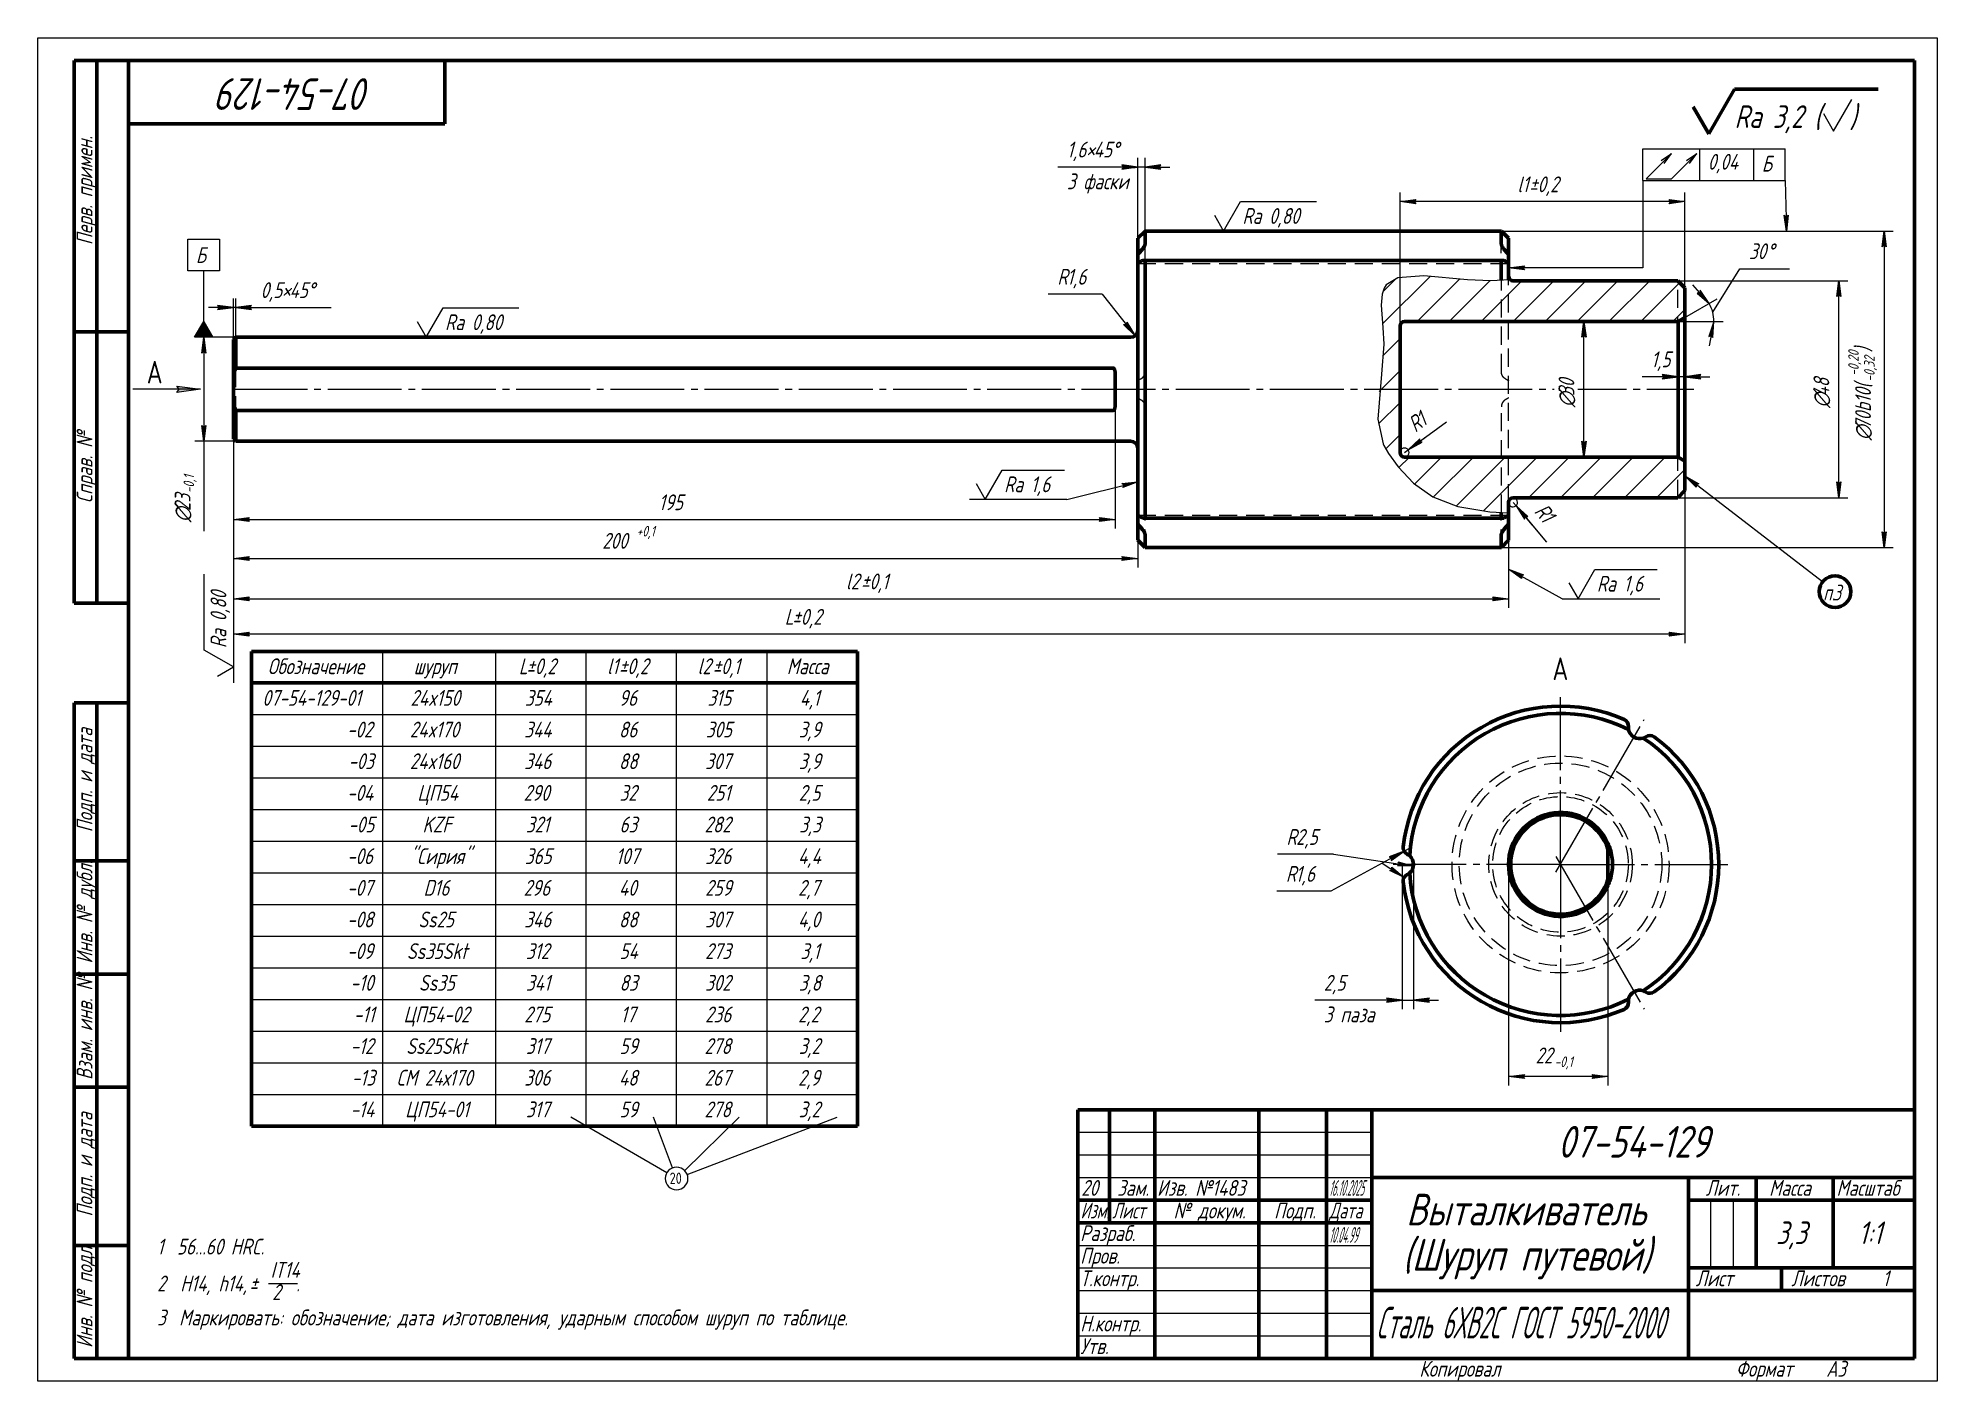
# Model space of a CAD drawing. Header units: millimetres. Extents: x 0 to 420, y 0 to 297.
import ezdxf

# ---------------------------------------------------------------- set-up
doc = ezdxf.new("R2010")
doc.units = ezdxf.units.MM
for name, pattern in [('K5LT_AXLED', [20.83881, 16.33881, -1.5, 1.5, -1.5]), ('K5LT_BASIC', [0]), ('K5LT_DASHED', [6, 4, -2]), ('K5LT_THIN', [0]), ('K5LT_THIN_INCLUDED_TO_HATCHING', [0])]:
    doc.linetypes.add(name, pattern=pattern)
doc.layers.add('Системный слой', color=7, linetype='Continuous')
doc.layers.add('Системный слой (1)', color=252, linetype='Continuous', true_color=0x909090)
doc.styles.add('KDIMTEXTSTYLE', font='GOST_AU.SHX', dxfattribs={"width": 0.96, "oblique": 15, "height": 5})
doc.styles.add('KTEXTSTYLE', font='GOST_AU.SHX', dxfattribs={"width": 0.96, "height": 5})
doc.dimstyles.new('KDIMSTYLE (1.00)', dxfattribs={"dimtxt": 5, "dimasz": 1, "dimexe": 2, "dimexo": 0, "dimgap": 1, "dimtad": 1, "dimtxsty": 'KDIMTEXTSTYLE', "dimsah": 1, "dimcen": 0, "dimdle": 1, "dimadec": 0, "dimazin": 0, "dimtfac": 0.667, "dimtmove": 0, "dimatfit": 3, "dimfxl": 1, "dimtvp": 1, "dimtolj": 1, "dimtzin": 0, "dimarcsym": 0})

msp = doc.modelspace()

# ---------------------------------------------------------------- texts
at = {"layer": 'Системный слой (1)', "color": 7, "insert": (334.945, 160.01), "char_height": 5, "attachment_point": 1, "style": 'KTEXTSTYLE'}
msp.add_mtext('\\H3.5;\\W0.965;\\Q15;\\Q0;\\H5.00;{\\c16711680;А}', dxfattribs=at)

# ---------------------------------------------------------------- blocks, each defined once
blk = doc.blocks.new('VP0')
at = {"layer": 'Системный слой (1)'}
blk.add_hatch(color=7, dxfattribs=at).paths.add_polyline_path([(30.72, 218.62), (35.97, 219.31), (30.72, 220), (31.25, 219.31)])
at = {"layer": 'Системный слой (1)', "color": 7, "linetype": 'K5LT_THIN', "lineweight": 18}
for p, q in [((31.25, 219.31), (30.72, 220)), ((30.72, 220), (35.97, 219.31)), ((35.97, 219.31), (30.72, 218.62)), ((30.72, 218.62), (31.25, 219.31))]:
    blk.add_line(p, q, dxfattribs=at)
blk.add_wipeout([(24.06, 220.85), (24.06, 226.88), (27.24, 226.88), (27.24, 220.85)]).dxf.layer = 'Системный слой (1)'
blk.add_line((35.97, 219.31), (20.97, 219.31), dxfattribs=at)
at = {"layer": 'Системный слой (1)', "color": 7, "insert": (24.06, 225.61), "char_height": 5, "attachment_point": 1, "style": 'KTEXTSTYLE'}
blk.add_mtext('\\H3.5;\\W0.965;\\Q15;\\Q0;\\H5.00;{\\c16711680;А}', dxfattribs=at)
blk = doc.blocks.new('D0')
at = {"layer": 'Системный слой (1)'}
for points in [[(43.24, 181.88), (46.74, 181.42), (46.39, 181.88), (46.74, 182.35)], [(239.74, 181.42), (243.24, 181.88), (239.74, 182.35), (240.09, 181.88)]]:
    blk.add_hatch(color=7, dxfattribs=at).paths.add_polyline_path(points)
at = {"layer": 'Системный слой (1)', "color": 7, "linetype": 'K5LT_THIN', "lineweight": 18}
for p, q in [((43.24, 209.76), (43.24, 179.88)), ((243.24, 185.91), (243.24, 179.88)), ((43.24, 181.88), (46.74, 182.35)), ((46.74, 181.42), (43.24, 181.88)), ((46.74, 182.35), (46.39, 181.88)), ((46.39, 181.88), (46.74, 181.42)), ((240.09, 181.88), (239.74, 182.35)), ((239.74, 182.35), (243.24, 181.88)), ((243.24, 181.88), (239.74, 181.42)), ((239.74, 181.42), (240.09, 181.88))]:
    blk.add_line(p, q, dxfattribs=at)
blk.add_wipeout([(124.79, 183.23), (124.79, 189.83), (137.18, 189.83), (137.18, 183.23)]).dxf.layer = 'Системный слой (1)'
blk.add_line((43.24, 181.88), (243.24, 181.88), dxfattribs=at)
at = {"layer": 'Системный слой (1)', "color": 7, "attachment_point": 1, "style": 'KTEXTSTYLE'}
for s, insert, char_height in [('\\H3.5;\\W0.965;\\Q15;\\Q15;\\H2.33;+0,1', (132.4, 189.09), 2.3333), ('\\H3.5;\\W0.965;\\Q15;\\Q15;200', (124.79, 187.55), 3.5)]:
    blk.add_mtext(s, dxfattribs=dict(at, insert=insert, char_height=char_height))
blk = doc.blocks.new('KDIMARROW_01')
at = {"layer": 'Системный слой'}
blk.add_hatch(color=0, dxfattribs=at).paths.add_polyline_path([(0, 0), (-3.5, 0.46), (-3.15, 0), (-3.5, -0.46)])
at = {"layer": 'Системный слой', "color": 0, "linetype": 'K5LT_THIN', "lineweight": 18}
for p, q in [((-3.15, 0), (-3.5, 0.46)), ((-3.5, 0.46), (0, 0)), ((0, 0), (-3.5, -0.46)), ((-3.5, -0.46), (-3.15, 0))]:
    blk.add_line(p, q, dxfattribs=at)
at = {"layer": 'Системный слой (1)', "color": 0, "linetype": 'K5LT_THIN', "lineweight": 18}
blk.add_line((0, 0), (-1, 0), dxfattribs=at)
blk = doc.blocks.new('D1')
at = {"layer": 'Системный слой (1)'}
for points in [[(43.24, 172.99), (46.74, 172.53), (46.39, 172.99), (46.74, 173.45)], [(321.74, 172.53), (325.24, 172.99), (321.74, 173.45), (322.09, 172.99)]]:
    blk.add_hatch(color=7, dxfattribs=at).paths.add_polyline_path(points)
at = {"layer": 'Системный слой (1)', "color": 7, "linetype": 'K5LT_THIN', "lineweight": 18}
for p, q in [((43.24, 209.76), (43.24, 170.99)), ((325.24, 185.91), (325.24, 170.99)), ((43.24, 172.99), (46.74, 173.45)), ((46.74, 172.53), (43.24, 172.99)), ((46.74, 173.45), (46.39, 172.99)), ((46.39, 172.99), (46.74, 172.53)), ((322.09, 172.99), (321.74, 173.45)), ((321.74, 173.45), (325.24, 172.99)), ((325.24, 172.99), (321.74, 172.53)), ((321.74, 172.53), (322.09, 172.99))]:
    blk.add_line(p, q, dxfattribs=at)
blk.add_wipeout([(178.7, 174.34), (178.7, 179.34), (189.35, 179.34), (189.35, 174.34)]).dxf.layer = 'Системный слой (1)'
blk.add_line((43.24, 172.99), (325.24, 172.99), dxfattribs=at)
at = {"layer": 'Системный слой (1)', "color": 7, "char_height": 3.5, "attachment_point": 1, "style": 'KTEXTSTYLE'}
for s, insert in [('\\H3.5;\\W0.965;\\Q15;\\Q15;l2', (178.7, 178.57)), ('\\H3.5;\\W0.965;\\Q15;\\Q15;±', (182.03, 178.57)), ('\\H3.5;\\W0.965;\\Q15;\\Q15;0,1', (183.88, 178.57))]:
    blk.add_mtext(s, dxfattribs=dict(at, insert=insert))
blk = doc.blocks.new('D2')
at = {"layer": 'Системный слой (1)'}
for points in [[(43.24, 165.16), (46.74, 164.7), (46.39, 165.16), (46.74, 165.62)], [(360.74, 164.7), (364.24, 165.16), (360.74, 165.62), (361.09, 165.16)]]:
    blk.add_hatch(color=7, dxfattribs=at).paths.add_polyline_path(points)
at = {"layer": 'Системный слой (1)', "color": 7, "linetype": 'K5LT_THIN', "lineweight": 18}
for p, q in [((43.24, 209.76), (43.24, 163.16)), ((364.24, 196.91), (364.24, 163.16)), ((43.24, 165.16), (46.74, 165.62)), ((46.74, 164.7), (43.24, 165.16)), ((46.74, 165.62), (46.39, 165.16)), ((46.39, 165.16), (46.74, 164.7)), ((361.09, 165.16), (360.74, 165.62)), ((360.74, 165.62), (364.24, 165.16)), ((364.24, 165.16), (360.74, 164.7)), ((360.74, 164.7), (361.09, 165.16))]:
    blk.add_line(p, q, dxfattribs=at)
blk.add_wipeout([(165.16, 166.51), (165.16, 171.51), (174.92, 171.51), (174.92, 166.51)]).dxf.layer = 'Системный слой (1)'
blk.add_line((364.24, 165.16), (43.24, 165.16), dxfattribs=at)
at = {"layer": 'Системный слой (1)', "color": 7, "char_height": 3.5, "attachment_point": 1, "style": 'KTEXTSTYLE'}
for s, insert in [('\\H3.5;\\W0.965;\\Q15;\\Q15;L', (165.16, 170.74)), ('\\H3.5;\\W0.965;\\Q15;\\Q15;±', (166.83, 170.74)), ('\\H3.5;\\W0.965;\\Q15;\\Q15;0,2', (168.68, 170.74))]:
    blk.add_mtext(s, dxfattribs=dict(at, insert=insert))
blk = doc.blocks.new('D3')
at = {"layer": 'Системный слой (1)'}
for points in [[(301.24, 260.81), (304.74, 260.35), (304.39, 260.81), (304.74, 261.27)], [(360.74, 260.35), (364.24, 260.81), (360.74, 261.27), (361.09, 260.81)]]:
    blk.add_hatch(color=7, dxfattribs=at).paths.add_polyline_path(points)
at = {"layer": 'Системный слой (1)', "color": 7, "linetype": 'K5LT_THIN', "lineweight": 18}
for p, q in [((301.24, 233.31), (301.24, 262.81)), ((301.24, 260.81), (304.74, 261.27)), ((304.74, 260.35), (301.24, 260.81)), ((304.74, 261.27), (304.39, 260.81)), ((304.39, 260.81), (304.74, 260.35)), ((361.09, 260.81), (360.74, 261.27)), ((360.74, 261.27), (364.24, 260.81)), ((364.24, 260.81), (360.74, 260.35)), ((360.74, 260.35), (361.09, 260.81)), ((364.24, 241.71), (364.24, 262.81))]:
    blk.add_line(p, q, dxfattribs=at)
blk.add_wipeout([(327.2, 262.16), (327.2, 267.15), (337.85, 267.15), (337.85, 262.16)]).dxf.layer = 'Системный слой (1)'
blk.add_line((364.24, 260.81), (301.24, 260.81), dxfattribs=at)
at = {"layer": 'Системный слой (1)', "color": 7, "char_height": 3.5, "attachment_point": 1, "style": 'KTEXTSTYLE'}
for s, insert in [('\\H3.5;\\W0.965;\\Q15;\\Q15;l1', (327.2, 266.38)), ('\\H3.5;\\W0.965;\\Q15;\\Q15;±', (329.79, 266.38)), ('\\H3.5;\\W0.965;\\Q15;\\Q15;0,2', (331.64, 266.38))]:
    blk.add_mtext(s, dxfattribs=dict(at, insert=insert))
blk = doc.blocks.new('D4')
at = {"layer": 'Системный слой (1)'}
for points in [[(408.33, 251.16), (408.79, 250.81), (408.33, 254.31), (407.87, 250.81)], [(408.33, 184.31), (408.79, 187.81), (408.33, 187.46), (407.87, 187.81)]]:
    blk.add_hatch(color=7, dxfattribs=at).paths.add_polyline_path(points)
at = {"layer": 'Системный слой (1)', "color": 7, "linetype": 'K5LT_THIN', "lineweight": 18}
for p, q in [((264.64, 254.31), (410.33, 254.31)), ((407.87, 250.81), (408.33, 254.31)), ((408.33, 254.31), (408.79, 250.81)), ((408.33, 251.16), (407.87, 250.81)), ((408.79, 250.81), (408.33, 251.16)), ((408.33, 184.31), (407.87, 187.81)), ((407.87, 187.81), (408.33, 187.46)), ((408.33, 187.46), (408.79, 187.81)), ((408.79, 187.81), (408.33, 184.31)), ((264.64, 184.31), (410.33, 184.31))]:
    blk.add_line(p, q, dxfattribs=at)
blk.add_wipeout([(406.98, 208.01), (399.62, 208.01), (399.62, 229.71), (406.98, 229.71)]).dxf.layer = 'Системный слой (1)'
blk.add_line((408.33, 254.31), (408.33, 184.31), dxfattribs=at)
at = {"layer": 'Системный слой (1)', "color": 7, "attachment_point": 1, "rotation": 90, "style": 'KTEXTSTYLE'}
for s, insert, char_height in [('\\H3.5;\\W0.965;\\Q15;\\Q15;\\H2.33;-0,20', (400.36, 222.28), 2.3333), ('\\H3.5;\\W0.965;\\Q15;\\Q15;)', (401.9, 227.52), 3.5), ('\\H3.5;\\W0.965;\\Q15;\\Q15;\\H2.33;-0,32', (403.87, 221.01), 2.3333), ('\\H3.5;\\W0.965;\\Q15;\\Q15;70b10(', (401.9, 210.51), 3.5), ('\\H3.5;\\W0.965;\\Q15;\\Q15;∅', (401.9, 208.01), 3.5)]:
    blk.add_mtext(s, dxfattribs=dict(at, insert=insert, char_height=char_height))
blk = doc.blocks.new('D5')
at = {"layer": 'Системный слой (1)'}
for points in [[(398.29, 243.31), (398.75, 239.81), (398.29, 240.16), (397.83, 239.81)], [(397.83, 198.81), (398.29, 195.31), (398.75, 198.81), (398.29, 198.46)]]:
    blk.add_hatch(color=7, dxfattribs=at).paths.add_polyline_path(points)
at = {"layer": 'Системный слой (1)', "color": 7, "linetype": 'K5LT_THIN', "lineweight": 18}
for p, q in [((360.64, 243.31), (400.29, 243.31)), ((397.83, 239.81), (398.29, 243.31)), ((398.29, 240.16), (397.83, 239.81)), ((398.29, 243.31), (398.75, 239.81)), ((398.75, 239.81), (398.29, 240.16)), ((398.29, 195.31), (397.83, 198.81)), ((397.83, 198.81), (398.29, 198.46)), ((398.29, 198.46), (398.75, 198.81)), ((398.75, 198.81), (398.29, 195.31)), ((360.64, 195.31), (400.29, 195.31))]:
    blk.add_line(p, q, dxfattribs=at)
blk.add_wipeout([(397.29, 215.2), (392.12, 215.2), (392.12, 223.09), (397.29, 223.09)]).dxf.layer = 'Системный слой (1)'
blk.add_line((398.29, 195.31), (398.29, 243.31), dxfattribs=at)
at = {"layer": 'Системный слой (1)', "color": 7, "char_height": 3.5, "attachment_point": 1, "rotation": 90, "style": 'KTEXTSTYLE'}
for s, insert in [('\\H3.5;\\W0.965;\\Q15;\\Q15;∅', (392.68, 215.2)), ('\\H3.5;\\W0.965;\\Q15;\\Q15;48', (392.68, 217.7))]:
    blk.add_mtext(s, dxfattribs=dict(at, insert=insert))
blk = doc.blocks.new('D6')
at = {"layer": 'Системный слой (1)'}
for points in [[(341.91, 234.31), (342.37, 230.81), (341.91, 231.16), (341.45, 230.81)], [(341.45, 207.81), (341.91, 204.31), (342.37, 207.81), (341.91, 207.46)]]:
    blk.add_hatch(color=7, dxfattribs=at).paths.add_polyline_path(points)
at = {"layer": 'Системный слой (1)', "color": 7, "linetype": 'K5LT_THIN', "lineweight": 18}
for p, q in [((302.24, 234.31), (343.91, 234.31)), ((341.45, 230.81), (341.91, 234.31)), ((341.91, 231.16), (341.45, 230.81)), ((341.91, 234.31), (342.37, 230.81)), ((342.37, 230.81), (341.91, 231.16)), ((341.91, 204.31), (341.45, 207.81)), ((341.45, 207.81), (341.91, 207.46)), ((341.91, 207.46), (342.37, 207.81)), ((342.37, 207.81), (341.91, 204.31)), ((302.24, 204.31), (343.91, 204.31))]:
    blk.add_line(p, q, dxfattribs=at)
blk.add_wipeout([(340.56, 215.34), (335.39, 215.34), (335.39, 222.97), (340.56, 222.97)]).dxf.layer = 'Системный слой (1)'
blk.add_line((341.91, 204.31), (341.91, 234.31), dxfattribs=at)
at = {"layer": 'Системный слой (1)', "color": 7, "char_height": 3.5, "attachment_point": 1, "rotation": 90, "style": 'KTEXTSTYLE'}
for s, insert in [('\\H3.5;\\W0.965;\\Q15;\\Q15;∅', (336.3, 215.34)), ('\\H3.5;\\W0.965;\\Q15;\\Q15;30', (336.3, 217.84))]:
    blk.add_mtext(s, dxfattribs=dict(at, insert=insert))
blk = doc.blocks.new('D7')
at = {"layer": 'Системный слой (1)', "color": 7, "linetype": 'K5LT_THIN', "lineweight": 18}
blk.add_line((302.24, 205.31), (303.05, 205.9), dxfattribs=at)
blk.add_arc((302.24, 205.31), 1, 270, 126.1992, dxfattribs=at)
blk.add_wipeout([(305.28, 208.78), (302.33, 212.81), (306.19, 215.63), (309.14, 211.6)]).dxf.layer = 'Системный слой (1)'
at = {"layer": 'Системный слой (1)'}
blk.add_hatch(color=7, dxfattribs=at).paths.add_polyline_path([(303.05, 205.9), (306.15, 207.6), (305.59, 207.76), (305.6, 208.34)])
at = {"layer": 'Системный слой (1)', "color": 7, "linetype": 'K5LT_THIN', "lineweight": 18}
for p, q in [((303.05, 205.9), (311.51, 212.09)), ((303.05, 205.9), (307.49, 209.15)), ((305.6, 208.34), (303.05, 205.9)), ((303.05, 205.9), (306.15, 207.6)), ((305.59, 207.76), (305.6, 208.34)), ((306.15, 207.6), (305.59, 207.76))]:
    blk.add_line(p, q, dxfattribs=at)
at = {"layer": 'Системный слой (1)', "color": 7, "char_height": 3.5, "attachment_point": 1, "rotation": 36.1992, "style": 'KTEXTSTYLE'}
for s, insert in [('\\H3.5;\\W0.965;\\Q15;\\Q15;1', (304.3, 213.73)), ('\\H3.5;\\W0.965;\\Q15;\\Q15;R', (302.58, 212.47))]:
    blk.add_mtext(s, dxfattribs=dict(at, insert=insert))
blk = doc.blocks.new('KDIMARROW_02')
at = {"layer": 'Системный слой'}
blk.add_hatch(color=0, dxfattribs=at).paths.add_polyline_path([(3.15, 0), (3.5, 0.46), (0, 0), (3.5, -0.46)])
at = {"layer": 'Системный слой', "color": 0, "linetype": 'K5LT_THIN', "lineweight": 18}
for p, q in [((3.5, 0.46), (0, 0)), ((0, 0), (3.5, -0.46)), ((0, 0), (5.5, 0)), ((3.15, 0), (3.5, 0.46)), ((3.5, -0.46), (3.15, 0))]:
    blk.add_line(p, q, dxfattribs=at)
at = {"layer": 'Системный слой (1)', "color": 0, "linetype": 'K5LT_THIN', "lineweight": 18}
blk.add_line((0, 0), (-1, 0), dxfattribs=at)
blk = doc.blocks.new('D8')
at = {"layer": 'Системный слой (1)'}
blk.add_hatch(color=7, dxfattribs=at).paths.add_polyline_path([(364.24, 222.1), (367.74, 221.64), (367.39, 222.1), (367.74, 222.56)])
at = {"layer": 'Системный слой (1)', "color": 7, "linetype": 'K5LT_THIN', "lineweight": 18}
for p, q in [((364.24, 235.18), (364.24, 220.1)), ((367.74, 222.56), (364.24, 222.1)), ((364.24, 222.1), (367.74, 221.64)), ((364.24, 222.1), (369.74, 222.1)), ((367.39, 222.1), (367.74, 222.56)), ((367.74, 221.64), (367.39, 222.1))]:
    blk.add_line(p, q, dxfattribs=at)
blk.add_wipeout([(356.77, 223.1), (356.77, 228.1), (362, 228.1), (362, 223.1)]).dxf.layer = 'Системный слой (1)'
at = {"layer": 'Системный слой (1)'}
blk.add_hatch(color=7, dxfattribs=at).paths.add_polyline_path([(359.24, 221.64), (362.74, 222.1), (359.24, 222.56), (359.59, 222.1)])
at = {"layer": 'Системный слой (1)', "color": 7, "linetype": 'K5LT_THIN', "lineweight": 18}
for p, q in [((362.74, 234.31), (362.74, 220.1)), ((364.21, 222.1), (354.77, 222.1)), ((362.74, 222.1), (357.24, 222.1)), ((362.74, 222.1), (359.24, 222.56)), ((359.24, 222.56), (359.59, 222.1)), ((359.59, 222.1), (359.24, 221.64)), ((359.24, 221.64), (362.74, 222.1)), ((364.24, 222.1), (362.74, 222.1))]:
    blk.add_line(p, q, dxfattribs=at)
at = {"layer": 'Системный слой (1)', "color": 7, "insert": (356.77, 227.68), "char_height": 3.5, "attachment_point": 1, "style": 'KTEXTSTYLE'}
blk.add_mtext('\\H3.5;\\W0.965;\\Q15;\\Q15;1,5', dxfattribs=at)
blk = doc.blocks.new('D9')
at = {"layer": 'Системный слой (1)', "color": 7, "linetype": 'K5LT_THIN', "lineweight": 18}
blk.add_line((326.24, 194.31), (326.89, 193.55), dxfattribs=at)
blk.add_arc((326.24, 194.31), 1, 180, 40.003, dxfattribs=at)
blk.add_wipeout([(329.9, 191.51), (333.73, 194.72), (336.8, 191.06), (332.97, 187.85)]).dxf.layer = 'Системный слой (1)'
at = {"layer": 'Системный слой (1)'}
blk.add_hatch(color=7, dxfattribs=at).paths.add_polyline_path([(328.91, 191.13), (328.78, 190.57), (326.89, 193.55), (329.49, 191.16)])
at = {"layer": 'Системный слой (1)', "color": 7, "linetype": 'K5LT_THIN', "lineweight": 18}
for p, q in [((326.89, 193.55), (328.78, 190.57)), ((329.49, 191.16), (326.89, 193.55)), ((326.89, 193.55), (330.42, 189.33)), ((326.89, 193.55), (333.62, 185.52)), ((328.78, 190.57), (328.91, 191.13)), ((328.91, 191.13), (329.49, 191.16))]:
    blk.add_line(p, q, dxfattribs=at)
at = {"layer": 'Системный слой (1)', "color": 7, "char_height": 3.5, "attachment_point": 1, "rotation": 310.003, "style": 'KTEXTSTYLE'}
for s, insert in [('\\H3.5;\\W0.965;\\Q15;\\Q15;R', (333.41, 194.45)), ('\\H3.5;\\W0.965;\\Q15;\\Q15;1', (334.78, 192.82))]:
    blk.add_mtext(s, dxfattribs=dict(at, insert=insert))
blk = doc.blocks.new('D10')
at = {"layer": 'Системный слой (1)'}
blk.add_hatch(color=7, dxfattribs=at).paths.add_polyline_path([(244.84, 268.46), (248.34, 268), (247.99, 268.46), (248.34, 268.92)])
at = {"layer": 'Системный слой (1)', "color": 7, "linetype": 'K5LT_THIN', "lineweight": 18}
for p, q in [((244.84, 254.31), (244.84, 270.46)), ((248.34, 268.92), (244.84, 268.46)), ((247.99, 268.46), (248.34, 268.92)), ((244.84, 268.46), (248.34, 268)), ((244.84, 268.46), (250.34, 268.46)), ((248.34, 268), (247.99, 268.46))]:
    blk.add_line(p, q, dxfattribs=at)
blk.add_wipeout([(227.57, 262.47), (227.57, 274.63), (242.13, 274.63), (242.13, 262.47)]).dxf.layer = 'Системный слой (1)'
at = {"layer": 'Системный слой (1)'}
blk.add_hatch(color=7, dxfattribs=at).paths.add_polyline_path([(239.74, 268), (243.24, 268.46), (239.74, 268.92), (240.09, 268.46)])
at = {"layer": 'Системный слой (1)', "color": 7, "linetype": 'K5LT_THIN', "lineweight": 18}
for p, q in [((243.24, 268.46), (239.74, 268.92)), ((239.74, 268.92), (240.09, 268.46)), ((243.24, 252.71), (243.24, 270.46)), ((244.73, 268.46), (225.57, 268.46)), ((243.24, 268.46), (237.74, 268.46)), ((240.09, 268.46), (239.74, 268)), ((239.74, 268), (243.24, 268.46)), ((244.84, 268.46), (243.24, 268.46))]:
    blk.add_line(p, q, dxfattribs=at)
at = {"layer": 'Системный слой (1)', "color": 7, "char_height": 3.5, "attachment_point": 1, "style": 'KTEXTSTYLE'}
for s, insert in [('\\H3.5;\\W0.965;\\Q15;\\Q15;1,6', (227.57, 274.07)), ('\\H3.5;\\W0.965;\\Q15;\\Q15;45', (233.49, 274.07)), ('\\H3.5;\\W0.965;\\Q15;\\Q15;°', (237.48, 274.07)), ('\\H3.5;\\W0.965;\\Q15;\\Q15;×', (231.83, 274.07)), ('\\H3.5;\\W0.965;\\Q15;\\Q15;3 фаски', (227.57, 267.04))]:
    blk.add_mtext(s, dxfattribs=dict(at, insert=insert))
blk = doc.blocks.new('U0')
at = {"layer": 'Системный слой (1)'}
blk.add_hatch(color=7, dxfattribs=at).paths.add_polyline_path([(34.65, 230.81), (38.69, 230.81), (36.67, 234.31)])
at = {"layer": 'Системный слой (1)', "color": 7, "linetype": 'K5LT_THIN', "lineweight": 18}
for p, q in [((33.17, 245.5), (33.17, 252.5)), ((33.17, 252.5), (40.17, 252.5)), ((40.17, 252.5), (40.17, 245.5)), ((40.17, 245.5), (33.17, 245.5)), ((36.67, 230.81), (36.67, 245.5)), ((34.65, 230.81), (36.67, 234.31)), ((36.67, 234.31), (38.69, 230.81)), ((38.69, 230.81), (34.65, 230.81))]:
    blk.add_line(p, q, dxfattribs=at)
at = {"layer": 'Системный слой (1)', "color": 7, "insert": (34.92, 250.75), "char_height": 3.5, "attachment_point": 1, "style": 'KTEXTSTYLE'}
blk.add_mtext('\\H3.5;\\W0.965;\\Q15;\\Q15;{\\c16711680;Б}', dxfattribs=at)
blk = doc.blocks.new('U1')
at = {"layer": 'Системный слой (1)', "color": 7, "linetype": 'K5LT_THIN', "lineweight": 18}
for p, q in [((36.75, 161.65), (36.75, 178.41)), ((43.24, 165.32), (43.24, 154.4)), ((43.24, 157.9), (36.75, 161.65)), ((39.74, 155.88), (43.24, 157.9))]:
    blk.add_line(p, q, dxfattribs=at)
at = {"layer": 'Системный слой (1)', "color": 7, "insert": (38.17, 162.07), "char_height": 3.5, "attachment_point": 1, "rotation": 90, "style": 'KTEXTSTYLE'}
blk.add_mtext('\\H3.5;\\W0.965;\\Q15;\\Q15;Ra 0,80', dxfattribs=at)
blk = doc.blocks.new('U2')
at = {"layer": 'Системный слой (1)', "color": 7, "linetype": 'K5LT_THIN', "lineweight": 18}
for p, q in [((85.86, 230.81), (89.61, 237.31)), ((89.61, 237.31), (106.36, 237.31)), ((83.84, 234.31), (85.86, 230.81))]:
    blk.add_line(p, q, dxfattribs=at)
at = {"layer": 'Системный слой (1)', "color": 7, "insert": (90.03, 235.89), "char_height": 3.5, "attachment_point": 1, "style": 'KTEXTSTYLE'}
blk.add_mtext('\\H3.5;\\W0.965;\\Q15;\\Q15;Ra 0,80', dxfattribs=at)
blk = doc.blocks.new('U3')
at = {"layer": 'Системный слой (1)', "color": 7, "linetype": 'K5LT_THIN', "lineweight": 18}
for p, q in [((262.22, 254.31), (265.97, 260.81)), ((265.97, 260.81), (282.73, 260.81)), ((260.2, 257.81), (262.22, 254.31))]:
    blk.add_line(p, q, dxfattribs=at)
at = {"layer": 'Системный слой (1)', "color": 7, "insert": (266.39, 259.39), "char_height": 3.5, "attachment_point": 1, "style": 'KTEXTSTYLE'}
blk.add_mtext('\\H3.5;\\W0.965;\\Q15;\\Q15;Ra 0,80', dxfattribs=at)
blk = doc.blocks.new('U4')
at = {"layer": 'Системный слой (1)'}
blk.add_hatch(color=7, dxfattribs=at).paths.add_polyline_path([(239.96, 197.56), (243.24, 198.84), (239.74, 198.45), (240.19, 198.09)])
at = {"layer": 'Системный слой (1)', "color": 7, "linetype": 'K5LT_THIN', "lineweight": 18}
for p, q in [((207.49, 198.47), (209.51, 194.97)), ((209.51, 194.97), (213.26, 201.46)), ((213.26, 201.46), (227.05, 201.46)), ((227.57, 194.97), (243.24, 198.84)), ((239.74, 198.45), (243.24, 198.84)), ((240.19, 198.09), (239.74, 198.45)), ((243.24, 198.84), (239.96, 197.56)), ((239.96, 197.56), (240.19, 198.09)), ((227.57, 194.97), (206.01, 194.97))]:
    blk.add_line(p, q, dxfattribs=at)
at = {"layer": 'Системный слой (1)', "color": 7, "insert": (213.68, 200.04), "char_height": 3.5, "attachment_point": 1, "style": 'KTEXTSTYLE'}
blk.add_mtext('\\H3.5;\\W0.965;\\Q15;\\Q15;Ra 1,6', dxfattribs=at)
blk = doc.blocks.new('U5')
at = {"layer": 'Системный слой (1)'}
blk.add_hatch(color=7, dxfattribs=at).paths.add_polyline_path([(325.24, 179.54), (328.08, 177.45), (328, 178.02), (328.53, 178.25)])
at = {"layer": 'Системный слой (1)', "color": 7, "linetype": 'K5LT_THIN', "lineweight": 18}
for p, q in [((325.24, 179.54), (328.53, 178.25)), ((328.08, 177.45), (325.24, 179.54)), ((337.1, 172.99), (325.24, 179.54)), ((328.53, 178.25), (328, 178.02)), ((328, 178.02), (328.08, 177.45)), ((338.58, 176.49), (340.6, 172.99)), ((340.6, 172.99), (344.35, 179.49)), ((344.35, 179.49), (358.14, 179.49)), ((337.1, 172.99), (358.67, 172.99))]:
    blk.add_line(p, q, dxfattribs=at)
at = {"layer": 'Системный слой (1)', "color": 7, "insert": (344.78, 178.07), "char_height": 3.5, "attachment_point": 1, "style": 'KTEXTSTYLE'}
blk.add_mtext('\\H3.5;\\W0.965;\\Q15;\\Q15;Ra 1,6', dxfattribs=at)
blk = doc.blocks.new('U6')
at = {"layer": 'Системный слой (1)'}
for points in [[(386.18, 257.8), (386.73, 254.31), (387.1, 257.82), (386.65, 257.46)], [(325.24, 246.17), (328.74, 245.71), (328.39, 246.17), (328.74, 246.64)]]:
    blk.add_hatch(color=7, dxfattribs=at).paths.add_polyline_path(points)
at = {"layer": 'Системный слой (1)', "color": 7, "linetype": 'K5LT_THIN', "lineweight": 18}
for p, q in [((354.95, 265.51), (354.95, 272.51)), ((354.95, 272.51), (367.55, 272.51)), ((355.65, 265.86), (361.25, 271.46)), ((359.01, 269.89), (361.25, 271.46)), ((359.68, 269.22), (361.25, 271.46)), ((361.25, 265.86), (366.85, 271.46)), ((364.61, 269.89), (366.85, 271.46)), ((365.28, 269.22), (366.85, 271.46)), ((367.55, 265.51), (367.55, 272.51)), ((367.55, 272.51), (379.45, 272.51)), ((379.45, 265.51), (379.45, 272.51)), ((379.45, 272.51), (386.45, 272.51)), ((386.45, 265.51), (386.45, 272.51)), ((354.95, 265.51), (354.95, 246.17)), ((354.95, 265.51), (367.55, 265.51)), ((355.65, 265.86), (361.25, 265.86)), ((367.55, 265.51), (379.45, 265.51)), ((379.45, 265.51), (386.45, 265.51)), ((386.45, 265.51), (386.73, 254.31)), ((386.73, 254.31), (386.18, 257.8)), ((386.18, 257.8), (386.65, 257.46)), ((386.65, 257.46), (387.1, 257.82)), ((387.1, 257.82), (386.73, 254.31)), ((325.24, 246.17), (328.74, 246.64)), ((328.74, 245.71), (325.24, 246.17)), ((354.95, 246.17), (325.24, 246.17)), ((328.74, 246.64), (328.39, 246.17)), ((328.39, 246.17), (328.74, 245.71))]:
    blk.add_line(p, q, dxfattribs=at)
at = {"layer": 'Системный слой (1)', "color": 7, "char_height": 3.5, "attachment_point": 4, "style": 'KTEXTSTYLE'}
for s, insert in [('\\H3.5;\\W0.965;\\Q15;\\Q15;0,04', (369.3, 269.21)), ('\\H3.5;\\W0.965;\\Q15;\\Q15;{\\c16711680;Б}', (381.25, 269.21))]:
    blk.add_mtext(s, dxfattribs=dict(at, insert=insert))
blk = doc.blocks.new('U7')
at = {"layer": 'Системный слой (1)'}
blk.add_hatch(color=7, dxfattribs=at).paths.add_polyline_path([(364.24, 200.18), (366.73, 197.68), (366.74, 198.26), (367.3, 198.41)])
at = {"layer": 'Системный слой (1)', "color": 7, "linetype": 'K5LT_THIN', "lineweight": 18}
for p, q in [((364.24, 200.18), (367.3, 198.41)), ((366.73, 197.68), (364.24, 200.18)), ((394.69, 176.7), (364.24, 200.18)), ((366.74, 198.26), (366.73, 197.68)), ((367.3, 198.41), (366.74, 198.26))]:
    blk.add_line(p, q, dxfattribs=at)
at = {"layer": 'Системный слой (1)', "color": 150, "linetype": 'K5LT_BASIC', "lineweight": 60, "true_color": 0x0080ff}
blk.add_arc((397.46, 174.57), 3.5, 270, 269.999994270422, dxfattribs=at)
at = {"layer": 'Системный слой (1)', "color": 7, "char_height": 3.5, "attachment_point": 1, "style": 'KTEXTSTYLE'}
for s, insert in [('\\H3.5;\\W0.965;\\Q15;\\Q15;\\W0.868;п.', (394.83, 176.11)), ('\\H3.5;\\W0.965;\\Q15;\\Q15;\\W0.868;{\\c16711680;3}', (397.01, 176.11))]:
    blk.add_mtext(s, dxfattribs=dict(at, insert=insert))
blk = doc.blocks.new('D11')
at = {"layer": 'Системный слой (1)'}
for points in [[(366.95, 240.6), (369.61, 238.28), (367.64, 241.21), (367.53, 240.64)], [(370.05, 231.23), (370.43, 230.79), (370.67, 234.31), (369.53, 230.97)]]:
    blk.add_hatch(color=7, dxfattribs=at).paths.add_polyline_path(points)
at = {"layer": 'Системный слой (1)', "color": 7, "linetype": 'K5LT_THIN', "lineweight": 18}
for p, q in [((369.61, 238.28), (365.97, 242.4)), ((367.53, 240.64), (366.95, 240.6)), ((366.95, 240.6), (369.61, 238.28)), ((367.64, 241.21), (367.53, 240.64)), ((369.61, 238.28), (367.64, 241.21)), ((364.24, 235.18), (371.34, 239.28)), ((304.24, 234.31), (372.67, 234.31)), ((370.67, 234.31), (369.53, 230.97)), ((369.53, 230.97), (370.05, 231.23)), ((370.67, 234.31), (369.58, 228.92)), ((370.05, 231.23), (370.43, 230.79)), ((370.43, 230.79), (370.67, 234.31))]:
    blk.add_line(p, q, dxfattribs=at)
blk.add_arc((362.74, 234.31), 7.93, 0, 30, dxfattribs=at)
blk.add_wipeout([(378.42, 246.97), (378.42, 252.14), (385.07, 252.14), (385.07, 246.97)]).dxf.layer = 'Системный слой (1)'
for p, q in [((370.4, 236.37), (376.42, 245.97)), ((376.42, 245.97), (387.35, 245.97))]:
    blk.add_line(p, q, dxfattribs=at)
at = {"layer": 'Системный слой (1)', "color": 7, "char_height": 3.5, "attachment_point": 1, "style": 'KTEXTSTYLE'}
for s, insert in [('\\H3.5;\\W0.965;\\Q15;\\Q15;30', (378.42, 251.59)), ('\\H3.5;\\W0.965;\\Q15;\\Q15;°', (382.4, 251.59))]:
    blk.add_mtext(s, dxfattribs=dict(at, insert=insert))
blk = doc.blocks.new('D12')
at = {"layer": 'Системный слой (1)'}
for points in [[(36.67, 230.81), (37.13, 227.31), (36.67, 227.66), (36.21, 227.31)], [(36.67, 207.81), (37.13, 211.31), (36.67, 210.96), (36.21, 211.31)]]:
    blk.add_hatch(color=7, dxfattribs=at).paths.add_polyline_path(points)
at = {"layer": 'Системный слой (1)', "color": 7, "linetype": 'K5LT_THIN', "lineweight": 18}
for p, q in [((43.74, 230.81), (34.67, 230.81)), ((36.21, 227.31), (36.67, 230.81)), ((36.67, 227.66), (36.21, 227.31)), ((36.67, 230.81), (37.13, 227.31)), ((36.67, 230.81), (36.67, 207.81)), ((37.13, 227.31), (36.67, 227.66)), ((36.67, 207.81), (36.21, 211.31)), ((36.21, 211.31), (36.67, 210.96)), ((36.67, 210.96), (37.13, 211.31)), ((37.13, 211.31), (36.67, 207.81)), ((43.74, 207.81), (34.67, 207.81)), ((36.67, 207.81), (36.67, 204.14))]:
    blk.add_line(p, q, dxfattribs=at)
blk.add_wipeout([(35.32, 189.9), (29.33, 189.9), (29.33, 201.65), (35.32, 201.65)]).dxf.layer = 'Системный слой (1)'
blk.add_line((36.67, 204.14), (36.67, 187.9), dxfattribs=at)
at = {"layer": 'Системный слой (1)', "color": 7, "attachment_point": 1, "rotation": 90, "style": 'KTEXTSTYLE'}
for s, insert, char_height in [('\\H3.5;\\W0.965;\\Q15;\\Q15;\\H2.33;-0,1', (32.21, 196.32), 2.3333), ('\\H3.5;\\W0.965;\\Q15;\\Q15;∅', (30.24, 189.9), 3.5), ('\\H3.5;\\W0.965;\\Q15;\\Q15;23', (30.24, 192.4), 3.5)]:
    blk.add_mtext(s, dxfattribs=dict(at, insert=insert, char_height=char_height))
blk = doc.blocks.new('D13')
at = {"layer": 'Системный слой (1)'}
blk.add_hatch(color=7, dxfattribs=at).paths.add_polyline_path([(39.74, 236.92), (43.24, 237.38), (39.74, 237.84), (40.09, 237.38)])
at = {"layer": 'Системный слой (1)', "color": 7, "linetype": 'K5LT_THIN', "lineweight": 18}
for p, q in [((43.24, 237.38), (37.74, 237.38)), ((43.24, 237.38), (39.74, 237.84)), ((39.74, 237.84), (40.09, 237.38)), ((40.09, 237.38), (39.74, 236.92)), ((39.74, 236.92), (43.24, 237.38)), ((43.24, 230.31), (43.24, 239.38)), ((43.74, 237.38), (43.24, 237.38)), ((43.74, 230.81), (43.74, 239.38))]:
    blk.add_line(p, q, dxfattribs=at)
blk.add_wipeout([(49.24, 238.38), (49.24, 243.55), (62.29, 243.55), (62.29, 238.38)]).dxf.layer = 'Системный слой (1)'
at = {"layer": 'Системный слой (1)'}
blk.add_hatch(color=7, dxfattribs=at).paths.add_polyline_path([(43.74, 237.38), (47.24, 236.92), (46.89, 237.38), (47.24, 237.84)])
at = {"layer": 'Системный слой (1)', "color": 7, "linetype": 'K5LT_THIN', "lineweight": 18}
for p, q in [((47.24, 237.84), (43.74, 237.38)), ((43.74, 237.38), (47.24, 236.92)), ((43.74, 237.38), (49.24, 237.38)), ((43.74, 237.38), (47.24, 237.38)), ((46.89, 237.38), (47.24, 237.84)), ((47.24, 236.92), (46.89, 237.38)), ((47.24, 237.38), (64.83, 237.38))]:
    blk.add_line(p, q, dxfattribs=at)
at = {"layer": 'Системный слой (1)', "color": 7, "char_height": 3.5, "attachment_point": 1, "style": 'KTEXTSTYLE'}
for s, insert in [('\\H3.5;\\W0.965;\\Q15;\\Q15;0,5', (49.24, 242.99)), ('\\H3.5;\\W0.965;\\Q15;\\Q15;×', (53.97, 242.99)), ('\\H3.5;\\W0.965;\\Q15;\\Q15;45', (55.63, 242.99)), ('\\H3.5;\\W0.965;\\Q15;\\Q15;°', (59.62, 242.99))]:
    blk.add_mtext(s, dxfattribs=dict(at, insert=insert))
blk = doc.blocks.new('D14')
at = {"layer": 'Системный слой (1)'}
blk.add_hatch(color=7, dxfattribs=at).paths.add_polyline_path([(240.11, 233.62), (242.63, 231.16), (240.83, 234.19), (240.69, 233.63)])
at = {"layer": 'Системный слой (1)', "color": 7, "linetype": 'K5LT_THIN', "lineweight": 18}
for p, q in [((235.39, 240.36), (242.63, 231.16)), ((240.11, 233.62), (240.69, 233.63)), ((242.63, 231.16), (240.11, 233.62)), ((240.69, 233.63), (240.83, 234.19)), ((240.83, 234.19), (242.63, 231.16))]:
    blk.add_line(p, q, dxfattribs=at)
blk.add_wipeout([(225.45, 241.36), (225.45, 246.36), (233.07, 246.36), (233.07, 241.36)]).dxf.layer = 'Системный слой (1)'
blk.add_line((235.39, 240.36), (223.45, 240.36), dxfattribs=at)
at = {"layer": 'Системный слой (1)', "color": 7, "char_height": 3.5, "attachment_point": 1, "style": 'KTEXTSTYLE'}
for s, insert in [('\\H3.5;\\W0.965;\\Q15;\\Q15;R', (225.45, 245.94)), ('\\H3.5;\\W0.965;\\Q15;\\Q15;1,6', (227.58, 245.94))]:
    blk.add_mtext(s, dxfattribs=dict(at, insert=insert))
blk = doc.blocks.new('U8')
at = {"layer": 'Системный слой (1)', "color": 150, "linetype": 'K5LT_BASIC', "lineweight": 60, "true_color": 0x0080ff}
for p, q in [((47.24, 161.36), (181.24, 161.36)), ((47.24, 56.36), (47.24, 161.36)), ((181.24, 56.36), (181.24, 161.36)), ((47.24, 154.36), (181.24, 154.36)), ((47.24, 56.36), (181.24, 56.36))]:
    blk.add_line(p, q, dxfattribs=at)
at = {"layer": 'Системный слой (1)', "color": 7, "linetype": 'K5LT_THIN', "lineweight": 18}
for p, q in [((76.24, 56.36), (76.24, 161.36)), ((101.24, 56.36), (101.24, 161.36)), ((121.24, 56.36), (121.24, 161.36)), ((141.24, 56.36), (141.24, 161.36)), ((161.24, 56.36), (161.24, 161.36)), ((47.24, 147.36), (181.24, 147.36)), ((47.24, 140.36), (181.24, 140.36)), ((47.24, 133.36), (181.24, 133.36)), ((47.24, 126.36), (181.24, 126.36)), ((47.24, 119.36), (181.24, 119.36)), ((47.24, 112.36), (76.24, 112.36)), ((76.24, 112.36), (101.24, 112.36)), ((101.24, 112.36), (121.24, 112.36)), ((121.24, 112.36), (141.24, 112.36)), ((141.24, 112.36), (161.24, 112.36)), ((161.24, 112.36), (181.24, 112.36)), ((47.24, 105.36), (76.24, 105.36)), ((76.24, 105.36), (101.24, 105.36)), ((101.24, 105.36), (121.24, 105.36)), ((121.24, 105.36), (141.24, 105.36)), ((141.24, 105.36), (161.24, 105.36)), ((161.24, 105.36), (181.24, 105.36)), ((47.24, 98.36), (76.24, 98.36)), ((76.24, 98.36), (101.24, 98.36)), ((101.24, 98.36), (121.24, 98.36)), ((121.24, 98.36), (141.24, 98.36)), ((141.24, 98.36), (161.24, 98.36)), ((161.24, 98.36), (181.24, 98.36)), ((47.24, 91.36), (76.24, 91.36)), ((76.24, 91.36), (101.24, 91.36)), ((101.24, 91.36), (121.24, 91.36)), ((121.24, 91.36), (141.24, 91.36)), ((141.24, 91.36), (161.24, 91.36)), ((161.24, 91.36), (181.24, 91.36)), ((47.24, 84.36), (76.24, 84.36)), ((76.24, 84.36), (101.24, 84.36)), ((101.24, 84.36), (121.24, 84.36)), ((121.24, 84.36), (141.24, 84.36)), ((141.24, 84.36), (161.24, 84.36)), ((161.24, 84.36), (181.24, 84.36)), ((47.24, 77.36), (76.24, 77.36)), ((76.24, 77.36), (101.24, 77.36)), ((101.24, 77.36), (121.24, 77.36)), ((121.24, 77.36), (141.24, 77.36)), ((141.24, 77.36), (161.24, 77.36)), ((161.24, 77.36), (181.24, 77.36)), ((47.24, 70.36), (76.24, 70.36)), ((76.24, 70.36), (101.24, 70.36)), ((101.24, 70.36), (121.24, 70.36)), ((121.24, 70.36), (141.24, 70.36)), ((141.24, 70.36), (161.24, 70.36)), ((161.24, 70.36), (181.24, 70.36)), ((47.24, 63.36), (76.24, 63.36)), ((76.24, 63.36), (101.24, 63.36)), ((101.24, 63.36), (121.24, 63.36)), ((121.24, 63.36), (141.24, 63.36)), ((141.24, 63.36), (161.24, 63.36)), ((161.24, 63.36), (181.24, 63.36))]:
    blk.add_line(p, q, dxfattribs=at)
at = {"layer": 'Системный слой (1)', "color": 7, "char_height": 3.5, "attachment_point": 1, "style": 'KTEXTSTYLE'}
for s, insert in [('\\H3.5;\\W0.965;\\Q15;\\Q15;Обозначение', (50.83, 159.81)), ('\\H3.5;\\W0.965;\\Q15;\\Q15;L', (106.35, 159.81)), ('\\H3.5;\\W0.965;\\Q15;\\Q15;0,2', (109.87, 159.81)), ('\\H3.5;\\W0.965;\\Q15;\\Q15;l1', (125.88, 159.81)), ('\\H3.5;\\W0.965;\\Q15;\\Q15;0,2', (130.33, 159.81)), ('\\H3.5;\\W0.965;\\Q15;\\Q15;l2', (145.88, 159.81)), ('\\H3.5;\\W0.965;\\Q15;\\Q15;0,1', (151.07, 159.81)), ('\\H3.5;\\W0.965;\\Q15;\\Q15;Масса', (165.61, 159.81)), ('\\H3.5;\\W0.965;\\Q15;\\Q15;шуруп', (83.11, 159.81)), ('\\H3.5;\\W0.965;\\Q15;\\Q15;±', (108.01, 159.81)), ('\\H3.5;\\W0.965;\\Q15;\\Q15;±', (128.48, 159.81)), ('\\H3.5;\\W0.965;\\Q15;\\Q15;±', (149.22, 159.81)), ('\\H3.5;\\W0.965;\\Q15;\\Q15;07-54-129-01', (49.62, 152.81)), ('\\H3.5;\\W0.965;\\Q15;\\Q15;24x150', (82.37, 152.81)), ('\\H3.5;\\W0.965;\\Q15;\\Q15;354', (107.69, 152.81)), ('\\H3.5;\\W0.965;\\Q15;\\Q15;96', (128.48, 152.81)), ('\\H3.5;\\W0.965;\\Q15;\\Q15;315', (148.06, 152.81)), ('\\H3.5;\\W0.965;\\Q15;\\Q15;4,1', (168.48, 152.81)), ('\\H3.5;\\W0.965;\\Q15;\\Q15;-02', (68.36, 145.81)), ('\\H3.5;\\W0.965;\\Q15;\\Q15;24x170', (82.23, 145.81)), ('\\H3.5;\\W0.965;\\Q15;\\Q15;344', (107.55, 145.81)), ('\\H3.5;\\W0.965;\\Q15;\\Q15;86', (128.48, 145.81)), ('\\H3.5;\\W0.965;\\Q15;\\Q15;305', (147.69, 145.81)), ('\\H3.5;\\W0.965;\\Q15;\\Q15;3,9', (168.25, 145.81)), ('\\H3.5;\\W0.965;\\Q15;\\Q15;-03', (68.64, 138.81)), ('\\H3.5;\\W0.965;\\Q15;\\Q15;24x160', (82.23, 138.81)), ('\\H3.5;\\W0.965;\\Q15;\\Q15;346', (107.55, 138.81)), ('\\H3.5;\\W0.965;\\Q15;\\Q15;88', (128.48, 138.81)), ('\\H3.5;\\W0.965;\\Q15;\\Q15;307', (147.55, 138.81)), ('\\H3.5;\\W0.965;\\Q15;\\Q15;3,9', (168.25, 138.81)), ('\\H3.5;\\W0.965;\\Q15;\\Q15;-04', (68.36, 131.81)), ('\\H3.5;\\W0.965;\\Q15;\\Q15;ЦП54', (83.89, 131.81)), ('\\H3.5;\\W0.965;\\Q15;\\Q15;290', (107.41, 131.81)), ('\\H3.5;\\W0.965;\\Q15;\\Q15;32', (128.62, 131.81)), ('\\H3.5;\\W0.965;\\Q15;\\Q15;251', (147.92, 131.81)), ('\\H3.5;\\W0.965;\\Q15;\\Q15;2,5', (168.25, 131.81)), ('\\H3.5;\\W0.965;\\Q15;\\Q15;-05', (68.64, 124.81)), ('\\H3.5;\\W0.965;\\Q15;\\Q15;KZF', (85.05, 124.81)), ('\\H3.5;\\W0.965;\\Q15;\\Q15;321', (107.92, 124.81)), ('\\H3.5;\\W0.965;\\Q15;\\Q15;63', (128.62, 124.81)), ('\\H3.5;\\W0.965;\\Q15;\\Q15;282', (147.41, 124.81)), ('\\H3.5;\\W0.965;\\Q15;\\Q15;3,3', (168.38, 124.81)), ('\\H3.5;\\W0.965;\\Q15;\\Q15;-06', (68.36, 117.81)), ('\\H3.5;\\W0.965;\\Q15;\\Q15;"Сирия"', (82.27, 117.81)), ('\\H3.5;\\W0.965;\\Q15;\\Q15;365', (107.69, 117.81)), ('\\H3.5;\\W0.965;\\Q15;\\Q15;107', (127.78, 117.81)), ('\\H3.5;\\W0.965;\\Q15;\\Q15;326', (147.55, 117.81)), ('\\H3.5;\\W0.965;\\Q15;\\Q15;4,4', (168.11, 117.81)), ('\\H3.5;\\W0.965;\\Q15;\\Q15;-07', (68.36, 110.81)), ('\\H3.5;\\W0.965;\\Q15;\\Q15;D16', (85.28, 110.81)), ('\\H3.5;\\W0.965;\\Q15;\\Q15;296', (107.41, 110.81)), ('\\H3.5;\\W0.965;\\Q15;\\Q15;40', (128.48, 110.81)), ('\\H3.5;\\W0.965;\\Q15;\\Q15;259', (147.55, 110.81)), ('\\H3.5;\\W0.965;\\Q15;\\Q15;2,7', (168.11, 110.81)), ('\\H3.5;\\W0.965;\\Q15;\\Q15;-08', (68.36, 103.81)), ('\\H3.5;\\W0.965;\\Q15;\\Q15;Ss25', (84.12, 103.81)), ('\\H3.5;\\W0.965;\\Q15;\\Q15;346', (107.55, 103.81)), ('\\H3.5;\\W0.965;\\Q15;\\Q15;88', (128.48, 103.81)), ('\\H3.5;\\W0.965;\\Q15;\\Q15;307', (147.55, 103.81)), ('\\H3.5;\\W0.965;\\Q15;\\Q15;4,0', (168.11, 103.81)), ('\\H3.5;\\W0.965;\\Q15;\\Q15;-09', (68.36, 96.81)), ('\\H3.5;\\W0.965;\\Q15;\\Q15;Ss35Skt', (81.58, 96.81)), ('\\H3.5;\\W0.965;\\Q15;\\Q15;312', (107.92, 96.81)), ('\\H3.5;\\W0.965;\\Q15;\\Q15;54', (128.62, 96.81)), ('\\H3.5;\\W0.965;\\Q15;\\Q15;273', (147.55, 96.81)), ('\\H3.5;\\W0.965;\\Q15;\\Q15;3,1', (168.62, 96.81)), ('\\H3.5;\\W0.965;\\Q15;\\Q15;-10', (69.1, 89.81)), ('\\H3.5;\\W0.965;\\Q15;\\Q15;Ss35', (84.26, 89.81)), ('\\H3.5;\\W0.965;\\Q15;\\Q15;341', (107.92, 89.81)), ('\\H3.5;\\W0.965;\\Q15;\\Q15;83', (128.62, 89.81)), ('\\H3.5;\\W0.965;\\Q15;\\Q15;302', (147.55, 89.81)), ('\\H3.5;\\W0.965;\\Q15;\\Q15;3,8', (168.25, 89.81)), ('\\H3.5;\\W0.965;\\Q15;\\Q15;-11', (69.84, 82.81)), ('\\H3.5;\\W0.965;\\Q15;\\Q15;ЦП54-02', (80.84, 82.81)), ('\\H3.5;\\W0.965;\\Q15;\\Q15;275', (107.55, 82.81)), ('\\H3.5;\\W0.965;\\Q15;\\Q15;17', (128.85, 82.81)), ('\\H3.5;\\W0.965;\\Q15;\\Q15;236', (147.55, 82.81)), ('\\H3.5;\\W0.965;\\Q15;\\Q15;2,2', (168.11, 82.81)), ('\\H3.5;\\W0.965;\\Q15;\\Q15;-12', (69.1, 75.81)), ('\\H3.5;\\W0.965;\\Q15;\\Q15;Ss25Skt', (81.44, 75.81)), ('\\H3.5;\\W0.965;\\Q15;\\Q15;317', (107.92, 75.81)), ('\\H3.5;\\W0.965;\\Q15;\\Q15;59', (128.62, 75.81)), ('\\H3.5;\\W0.965;\\Q15;\\Q15;278', (147.41, 75.81)), ('\\H3.5;\\W0.965;\\Q15;\\Q15;3,2', (168.25, 75.81)), ('\\H3.5;\\W0.965;\\Q15;\\Q15;-13', (69.38, 68.81)), ('\\H3.5;\\W0.965;\\Q15;\\Q15;СМ 24х170', (79.31, 68.81)), ('\\H3.5;\\W0.965;\\Q15;\\Q15;306', (107.55, 68.81)), ('\\H3.5;\\W0.965;\\Q15;\\Q15;48', (128.48, 68.81)), ('\\H3.5;\\W0.965;\\Q15;\\Q15;267', (147.41, 68.81)), ('\\H3.5;\\W0.965;\\Q15;\\Q15;2,9', (168.11, 68.81)), ('\\H3.5;\\W0.965;\\Q15;\\Q15;-14', (69.1, 61.81)), ('\\H3.5;\\W0.965;\\Q15;\\Q15;ЦП54-01', (81.21, 61.81)), ('\\H3.5;\\W0.965;\\Q15;\\Q15;317', (107.92, 61.81)), ('\\H3.5;\\W0.965;\\Q15;\\Q15;59', (128.62, 61.81)), ('\\H3.5;\\W0.965;\\Q15;\\Q15;278', (147.41, 61.81)), ('\\H3.5;\\W0.965;\\Q15;\\Q15;3,2', (168.25, 61.81))]:
    blk.add_mtext(s, dxfattribs=dict(at, insert=insert))
blk = doc.blocks.new('D15')
at = {"layer": 'Системный слой (1)'}
for points in [[(43.24, 190.5), (46.74, 190.04), (46.39, 190.5), (46.74, 190.96)], [(234.74, 190.04), (238.24, 190.5), (234.74, 190.96), (235.09, 190.5)]]:
    blk.add_hatch(color=7, dxfattribs=at).paths.add_polyline_path(points)
at = {"layer": 'Системный слой (1)', "color": 7, "linetype": 'K5LT_THIN', "lineweight": 18}
for p, q in [((238.24, 219.31), (238.24, 188.5)), ((43.24, 208.31), (43.24, 188.5)), ((43.24, 190.5), (46.74, 190.96)), ((46.74, 190.04), (43.24, 190.5)), ((46.74, 190.96), (46.39, 190.5)), ((46.39, 190.5), (46.74, 190.04)), ((235.09, 190.5), (234.74, 190.96)), ((234.74, 190.96), (238.24, 190.5)), ((238.24, 190.5), (234.74, 190.04)), ((234.74, 190.04), (235.09, 190.5))]:
    blk.add_line(p, q, dxfattribs=at)
blk.add_wipeout([(137.28, 191.5), (137.28, 196.49), (143.93, 196.49), (143.93, 191.5)]).dxf.layer = 'Системный слой (1)'
blk.add_line((43.24, 190.5), (238.24, 190.5), dxfattribs=at)
at = {"layer": 'Системный слой (1)', "color": 7, "insert": (137.28, 196.07), "char_height": 3.5, "attachment_point": 1, "style": 'KTEXTSTYLE'}
blk.add_mtext('\\H3.5;\\W0.965;\\Q15;\\Q15;195', dxfattribs=at)
blk = doc.blocks.new('U9')
at = {"layer": 'Системный слой (1)', "color": 150, "linetype": 'K5LT_BASIC', "lineweight": 60, "true_color": 0x0080ff}
for p, q in [((323.64, 247.51), (323.64, 243.43)), ((323.64, 192.05), (323.64, 191.12))]:
    blk.add_line(p, q, dxfattribs=at)
blk = doc.blocks.new('U10')
at = {"layer": 'Системный слой (1)', "color": 7, "linetype": 'K5LT_DASHED', "lineweight": 18}
blk.add_line((323.64, 184.31), (323.64, 192.05), dxfattribs=at)
at = {"layer": 'Системный слой (1)', "color": 150, "linetype": 'K5LT_BASIC', "lineweight": 60, "true_color": 0x0080ff}
blk.add_line((323.64, 187.26), (323.64, 184.31), dxfattribs=at)
blk = doc.blocks.new('U11')
at = {"layer": 'Системный слой (1)', "color": 150, "linetype": 'K5LT_BASIC', "lineweight": 60, "true_color": 0x0080ff}
blk.add_line((323.64, 254.31), (323.64, 251.37), dxfattribs=at)
at = {"layer": 'Системный слой (1)', "color": 7, "linetype": 'K5LT_DASHED', "lineweight": 18}
blk.add_line((323.64, 243.43), (323.64, 254.31), dxfattribs=at)
blk = doc.blocks.new('U12')
at = {"layer": 'Системный слой (1)', "color": 7, "linetype": 'K5LT_DASHED', "lineweight": 18}
blk.add_line((244.84, 184.31), (244.84, 215.45), dxfattribs=at)
at = {"layer": 'Системный слой (1)', "color": 150, "linetype": 'K5LT_BASIC', "lineweight": 60, "true_color": 0x0080ff}
blk.add_line((244.84, 187.26), (244.84, 184.31), dxfattribs=at)
blk = doc.blocks.new('U13')
at = {"layer": 'Системный слой (1)', "color": 150, "linetype": 'K5LT_BASIC', "lineweight": 60, "true_color": 0x0080ff}
blk.add_line((244.84, 254.31), (244.84, 251.37), dxfattribs=at)
at = {"layer": 'Системный слой (1)', "color": 7, "linetype": 'K5LT_DASHED', "lineweight": 18}
blk.add_line((244.84, 223.17), (244.84, 254.31), dxfattribs=at)
blk = doc.blocks.new('U14')
at = {"layer": 'Системный слой (1)', "color": 150, "linetype": 'K5LT_BASIC', "lineweight": 60, "true_color": 0x0080ff}
for p, q in [((43.74, 230.81), (43.74, 224)), ((43.74, 214.62), (43.74, 207.81))]:
    blk.add_line(p, q, dxfattribs=at)
at = {"layer": 'Системный слой (1)', "color": 7, "linetype": 'K5LT_DASHED', "lineweight": 18}
blk.add_line((43.74, 207.81), (43.74, 230.81), dxfattribs=at)
blk = doc.blocks.new('U15')
at = {"layer": 'Системный слой (1)', "color": 150, "linetype": 'K5LT_BASIC', "lineweight": 60, "true_color": 0x0080ff}
for p, q in [((323.68, 190.94), (323.64, 191.12)), ((323.79, 190.84), (323.68, 190.94)), ((323.94, 190.8), (323.79, 190.84)), ((324.16, 190.84), (323.94, 190.8)), ((324.41, 190.93), (324.16, 190.84)), ((324.67, 191.08), (324.41, 190.93))]:
    blk.add_line(p, q, dxfattribs=at)
blk = doc.blocks.new('U16')
at = {"layer": 'Системный слой (1)', "color": 150, "linetype": 'K5LT_BASIC', "lineweight": 60, "true_color": 0x0080ff}
for p, q in [((243.82, 191.08), (244.08, 190.93)), ((244.08, 190.93), (244.33, 190.84)), ((244.33, 190.84), (244.55, 190.8)), ((244.55, 190.8), (244.7, 190.84)), ((244.7, 190.84), (244.81, 190.94)), ((244.81, 190.94), (244.84, 191.12))]:
    blk.add_line(p, q, dxfattribs=at)
blk = doc.blocks.new('U17')
at = {"layer": 'Системный слой (1)', "color": 150, "linetype": 'K5LT_BASIC', "lineweight": 60, "true_color": 0x0080ff}
for p, q in [((244.33, 247.79), (244.55, 247.82)), ((244.55, 247.82), (244.7, 247.79)), ((243.82, 247.55), (244.08, 247.69)), ((244.08, 247.69), (244.33, 247.79)), ((244.7, 247.79), (244.81, 247.69)), ((244.81, 247.69), (244.84, 247.51))]:
    blk.add_line(p, q, dxfattribs=at)
blk = doc.blocks.new('U18')
at = {"layer": 'Системный слой (1)', "color": 150, "linetype": 'K5LT_BASIC', "lineweight": 60, "true_color": 0x0080ff}
for p, q in [((325.24, 247.25), (325.24, 243.51)), ((325.24, 191.98), (325.24, 191.37))]:
    blk.add_line(p, q, dxfattribs=at)
blk = doc.blocks.new('U19')
at = {"layer": 'Системный слой (1)', "color": 7, "linetype": 'K5LT_DASHED', "lineweight": 18}
blk.add_line((325.24, 191.37), (325.24, 191.5), dxfattribs=at)
at = {"layer": 'Системный слой (1)', "color": 150, "linetype": 'K5LT_BASIC', "lineweight": 60, "true_color": 0x0080ff}
blk.add_line((325.24, 189.5), (325.24, 191.37), dxfattribs=at)
blk = doc.blocks.new('U20')
at = {"layer": 'Системный слой (1)', "color": 7, "linetype": 'K5LT_DASHED', "lineweight": 18}
blk.add_line((243.24, 191.37), (243.24, 191.5), dxfattribs=at)
at = {"layer": 'Системный слой (1)', "color": 150, "linetype": 'K5LT_BASIC', "lineweight": 60, "true_color": 0x0080ff}
blk.add_line((243.24, 189.5), (243.24, 191.37), dxfattribs=at)
blk = doc.blocks.new('U21')
at = {"layer": 'Системный слой (1)', "color": 150, "linetype": 'K5LT_BASIC', "lineweight": 60, "true_color": 0x0080ff}
blk.add_line((243.24, 247.25), (243.24, 249.13), dxfattribs=at)
at = {"layer": 'Системный слой (1)', "color": 7, "linetype": 'K5LT_DASHED', "lineweight": 18}
blk.add_line((243.24, 247.12), (243.24, 247.25), dxfattribs=at)
blk = doc.blocks.new('U22')
at = {"layer": 'Системный слой (1)', "color": 150, "linetype": 'K5LT_BASIC', "lineweight": 60, "true_color": 0x0080ff}
blk.add_line((325.24, 247.25), (325.24, 249.13), dxfattribs=at)
at = {"layer": 'Системный слой (1)', "color": 7, "linetype": 'K5LT_DASHED', "lineweight": 18}
blk.add_line((325.24, 247.12), (325.24, 247.25), dxfattribs=at)
blk = doc.blocks.new('U23')
at = {"layer": 'Системный слой (1)', "color": 150, "linetype": 'K5LT_BASIC', "lineweight": 60, "true_color": 0x0080ff}
for p, q in [((323.94, 247.82), (323.79, 247.79)), ((324.16, 247.79), (323.94, 247.82)), ((323.68, 247.69), (323.64, 247.51)), ((323.79, 247.79), (323.68, 247.69)), ((324.41, 247.69), (324.16, 247.79)), ((324.67, 247.55), (324.41, 247.69))]:
    blk.add_line(p, q, dxfattribs=at)
blk = doc.blocks.new('U24')
at = {"layer": 'Системный слой (1)', "color": 150, "linetype": 'K5LT_BASIC', "lineweight": 60, "true_color": 0x0080ff}
for p, q in [((43.24, 230.31), (43.24, 222.59)), ((43.24, 216.03), (43.24, 208.31))]:
    blk.add_line(p, q, dxfattribs=at)
blk = doc.blocks.new('U25')
at = {"layer": 'Системный слой (1)', "color": 7, "linetype": 'K5LT_THIN_INCLUDED_TO_HATCHING', "lineweight": 18}
for p, q in [((300.73, 243.97), (298.18, 242.39)), ((306.49, 244.42), (300.73, 243.97)), ((316.15, 243.48), (306.49, 244.42)), ((297.3, 240.38), (297.1, 237.9)), ((297.74, 241.7), (297.3, 240.38)), ((298.18, 242.39), (297.74, 241.7)), ((321.28, 243.31), (316.15, 243.48)), ((325.63, 243.52), (321.28, 243.31)), ((297.1, 237.9), (297.46, 233)), ((297.46, 233), (297.69, 229.29)), ((297.69, 229.29), (297.13, 222.68)), ((297.13, 222.68), (296.33, 212.74)), ((296.33, 212.74), (297.54, 207.23)), ((297.54, 207.23), (297.69, 206.9)), ((297.69, 206.9), (298.72, 205.08)), ((298.72, 205.08), (300.82, 202.19)), ((300.82, 202.19), (304.19, 198.58)), ((304.19, 198.58), (308.47, 195.5)), ((308.47, 195.5), (314, 193.38)), ((314, 193.38), (321.12, 192.21)), ((321.12, 192.21), (325.24, 191.98))]:
    blk.add_line(p, q, dxfattribs=at)
blk = doc.blocks.new('U26')
at = {"layer": 'Системный слой (1)', "color": 7, "linetype": 'K5LT_THIN', "lineweight": 18}
for p, q in [((139.08, 46.02), (117.83, 58.31)), ((140.36, 47.11), (136.15, 58.31)), ((143.03, 46.52), (155.08, 58.31)), ((143.58, 45.66), (176.77, 58.31))]:
    blk.add_line(p, q, dxfattribs=at)
blk.add_arc((141.24, 44.77), 2.5, 270, 269.999994270422, dxfattribs=at)
at = {"layer": 'Системный слой (1)', "color": 7, "insert": (139.72, 46.09), "char_height": 2.5, "attachment_point": 1, "style": 'KTEXTSTYLE'}
blk.add_mtext('\\H3.5;\\W0.965;\\Q15;\\Q0;\\H2.50;20', dxfattribs=at)
blk = doc.blocks.new('U27')
at = {"layer": 'Системный слой (1)', "color": 30, "linetype": 'K5LT_AXLED', "lineweight": 18, "true_color": 0xff8000}
for q in [(336.73, 151.24), (299.73, 114.24), (373.73, 114.24), (336.73, 77.24)]:
    blk.add_line((336.73, 114.24), q, dxfattribs=at)
blk = doc.blocks.new('D16')
at = {"layer": 'Системный слой (1)'}
blk.add_hatch(color=7, dxfattribs=at).paths.add_polyline_path([(304.23, 84.23), (307.73, 83.77), (307.38, 84.23), (307.73, 84.69)])
at = {"layer": 'Системный слой (1)', "color": 7, "linetype": 'K5LT_THIN', "lineweight": 18}
for p, q in [((301.73, 114.24), (301.73, 82.23)), ((304.23, 114.24), (304.23, 82.23)), ((301.73, 84.23), (298.77, 84.23)), ((301.73, 84.23), (304.23, 84.23)), ((307.73, 84.69), (304.23, 84.23)), ((304.23, 84.23), (307.73, 83.77)), ((304.23, 84.23), (309.73, 84.23)), ((307.38, 84.23), (307.73, 84.69)), ((307.73, 83.77), (307.38, 84.23))]:
    blk.add_line(p, q, dxfattribs=at)
blk.add_wipeout([(284.38, 79.59), (284.38, 89.58), (296.27, 89.58), (296.27, 79.59)]).dxf.layer = 'Системный слой (1)'
at = {"layer": 'Системный слой (1)'}
blk.add_hatch(color=7, dxfattribs=at).paths.add_polyline_path([(298.23, 83.77), (301.73, 84.23), (298.23, 84.69), (298.58, 84.23)])
at = {"layer": 'Системный слой (1)', "color": 7, "linetype": 'K5LT_THIN', "lineweight": 18}
for p, q in [((298.77, 84.23), (282.38, 84.23)), ((301.73, 84.23), (296.23, 84.23)), ((301.73, 84.23), (298.23, 84.69)), ((298.23, 84.69), (298.58, 84.23)), ((298.58, 84.23), (298.23, 83.77)), ((298.23, 83.77), (301.73, 84.23))]:
    blk.add_line(p, q, dxfattribs=at)
at = {"layer": 'Системный слой (1)', "color": 7, "char_height": 3.5, "attachment_point": 1, "rotation": 0, "style": 'KTEXTSTYLE'}
for s, insert in [('\\H3.5;\\W0.965;\\Q15;\\Q15;2,5', (284.38, 89.81)), ('\\H3.5;\\W0.965;\\Q15;\\Q15;3 паза', (284.38, 82.81))]:
    blk.add_mtext(s, dxfattribs=dict(at, insert=insert))
blk = doc.blocks.new('D17')
at = {"layer": 'Системный слой (1)'}
blk.add_hatch(color=7, dxfattribs=at).paths.add_polyline_path([(300.67, 113.93), (304.2, 113.88), (300.81, 114.84), (301.09, 114.34)])
at = {"layer": 'Системный слой (1)', "color": 7, "linetype": 'K5LT_THIN', "lineweight": 18}
for p, q in [((286.52, 116.49), (304.2, 113.88)), ((300.67, 113.93), (301.09, 114.34)), ((304.2, 113.88), (300.67, 113.93)), ((301.09, 114.34), (300.81, 114.84)), ((300.81, 114.84), (304.2, 113.88))]:
    blk.add_line(p, q, dxfattribs=at)
blk.add_wipeout([(276.12, 117.49), (276.12, 122.48), (284.19, 122.48), (284.19, 117.49)]).dxf.layer = 'Системный слой (1)'
blk.add_line((286.52, 116.49), (274.12, 116.49), dxfattribs=at)
at = {"layer": 'Системный слой (1)', "color": 7, "char_height": 3.5, "attachment_point": 1, "style": 'KTEXTSTYLE'}
for s, insert in [('\\H3.5;\\W0.965;\\Q15;\\Q15;R', (276.12, 122.06)), ('\\H3.5;\\W0.965;\\Q15;\\Q15;2,5', (278.25, 122.06))]:
    blk.add_mtext(s, dxfattribs=dict(at, insert=insert))
blk = doc.blocks.new('D18')
at = {"layer": 'Системный слой (1)'}
blk.add_hatch(color=7, dxfattribs=at).paths.add_polyline_path([(299.28, 115.08), (302.13, 117.16), (298.84, 115.89), (299.37, 115.65)])
at = {"layer": 'Системный слой (1)', "color": 7, "linetype": 'K5LT_THIN', "lineweight": 18}
for p, q in [((303.53, 117.92), (302.13, 117.16)), ((302.13, 117.16), (285.94, 108.32)), ((302.13, 117.16), (297.3, 114.52)), ((302.13, 117.16), (298.84, 115.89)), ((298.84, 115.89), (299.37, 115.65)), ((299.28, 115.08), (302.13, 117.16)), ((299.37, 115.65), (299.28, 115.08))]:
    blk.add_line(p, q, dxfattribs=at)
blk.add_wipeout([(276, 109.32), (276, 114.32), (283.62, 114.32), (283.62, 109.32)]).dxf.layer = 'Системный слой (1)'
blk.add_line((285.94, 108.32), (274, 108.32), dxfattribs=at)
at = {"layer": 'Системный слой (1)', "color": 7, "char_height": 3.5, "attachment_point": 1, "style": 'KTEXTSTYLE'}
for s, insert in [('\\H3.5;\\W0.965;\\Q15;\\Q15;R', (276, 113.9)), ('\\H3.5;\\W0.965;\\Q15;\\Q15;1,6', (278.13, 113.9))]:
    blk.add_mtext(s, dxfattribs=dict(at, insert=insert))
blk = doc.blocks.new('U28')
at = {"layer": 'Системный слой (1)'}
blk.add_hatch(color=7, dxfattribs=at).paths.add_polyline_path([(298.96, 112.87), (302.13, 111.33), (299.46, 113.64), (299.5, 113.06)])
at = {"layer": 'Системный слой (1)', "color": 7, "linetype": 'K5LT_THIN', "lineweight": 18}
for p, q in [((297.29, 114.52), (302.13, 111.33)), ((299.5, 113.06), (299.46, 113.64)), ((299.46, 113.64), (302.13, 111.33)), ((298.96, 112.87), (299.5, 113.06)), ((302.13, 111.33), (298.96, 112.87))]:
    blk.add_line(p, q, dxfattribs=at)
blk = doc.blocks.new('D19')
at = {"layer": 'Системный слой (1)'}
for points in [[(325.23, 67.32), (328.73, 66.86), (328.38, 67.32), (328.73, 67.78)], [(343.73, 66.86), (347.23, 67.32), (343.73, 67.78), (344.08, 67.32)]]:
    blk.add_hatch(color=7, dxfattribs=at).paths.add_polyline_path(points)
at = {"layer": 'Системный слой (1)', "color": 7, "linetype": 'K5LT_THIN', "lineweight": 18}
for p, q in [((325.23, 114.24), (325.23, 65.32)), ((347.23, 114.24), (347.23, 65.32)), ((325.23, 67.32), (328.73, 67.78)), ((328.73, 66.86), (325.23, 67.32)), ((328.73, 67.78), (328.38, 67.32)), ((328.38, 67.32), (328.73, 66.86)), ((344.08, 67.32), (343.73, 67.78)), ((343.73, 67.78), (347.23, 67.32)), ((347.23, 67.32), (343.73, 66.86)), ((343.73, 66.86), (344.08, 67.32))]:
    blk.add_line(p, q, dxfattribs=at)
blk.add_wipeout([(331.22, 68.67), (331.22, 74.52), (340.84, 74.52), (340.84, 68.67)]).dxf.layer = 'Системный слой (1)'
blk.add_line((347.23, 67.32), (325.23, 67.32), dxfattribs=at)
at = {"layer": 'Системный слой (1)', "color": 7, "attachment_point": 1, "rotation": 0, "style": 'KTEXTSTYLE'}
for s, insert, char_height in [('\\H3.5;\\W0.965;\\Q15;\\Q15;22', (331.22, 73.75), 3.5), ('\\H3.5;\\W0.965;\\Q15;\\Q15;\\H2.33;-0,1', (335.42, 71.77), 2.3333)]:
    blk.add_mtext(s, dxfattribs=dict(at, insert=insert, char_height=char_height))
blk = doc.blocks.new('U29')
at = {"color": 7, "linetype": 'K5LT_THIN', "lineweight": 18}
for p, q in [((0, 0), (0, 297)), ((0, 297), (420, 297)), ((420, 297), (420, 0)), ((230, 55), (295, 55)), ((230, 50), (295, 50)), ((230, 45), (295, 45)), ((369.96, 25), (369.96, 40)), ((374.98, 25), (374.98, 40)), ((230, 30), (295, 30)), ((230, 25), (295, 25)), ((230, 20), (295, 20)), ((230, 15), (295, 15)), ((230, 10), (295, 10)), ((420, 0), (0, 0))]:
    blk.add_line(p, q, dxfattribs=at)
at = {"color": 150, "linetype": 'K5LT_BASIC', "lineweight": 60, "true_color": 0x0080ff}
for p, q in [((8, 172), (8, 292)), ((20, 292), (8, 292)), ((13, 172), (13, 292)), ((20, 5), (20, 292)), ((20, 292), (415, 292)), ((90, 292), (90, 278)), ((415, 292), (415, 5)), ((90, 278), (20, 278)), ((20, 232), (8, 232)), ((20, 172), (8, 172)), ((8, 5), (8, 150)), ((20, 150), (8, 150)), ((13, 5), (13, 150)), ((20, 115), (8, 115)), ((20, 90), (8, 90)), ((20, 65), (8, 65)), ((230, 60), (415, 60)), ((230, 5), (230, 60)), ((237, 35), (237, 60)), ((247, 5), (247, 60)), ((270, 5), (270, 60)), ((285, 5), (285, 60)), ((295, 5), (295, 60)), ((295, 45), (415, 45)), ((365, 5), (365, 45)), ((380, 25), (380, 45)), ((397, 25), (397, 45)), ((230, 40), (295, 40)), ((365, 40), (380, 40)), ((380, 40), (415, 40)), ((230, 35), (295, 35)), ((20, 30), (8, 30)), ((365, 25), (415, 25)), ((385.57, 20), (385.57, 25)), ((295, 20), (365, 20)), ((365, 20), (415, 20)), ((20, 5), (8, 5)), ((415, 5), (20, 5))]:
    blk.add_line(p, q, dxfattribs=at)
at = {"color": 7, "attachment_point": 1, "style": 'KTEXTSTYLE'}
for s, insert, char_height, rotation in [('\\H3.5;\\W0.965;\\Q15;\\Q15;\\H7.00;07-54-129', (73.87, 281.1), 7, 180), ('\\H3.5;\\W0.965;\\Q15;\\Q15;Перв. примен.', (8.55, 251.21), 3.5, 90), ('\\H3.5;\\W0.965;\\Q15;\\Q15;Справ. №', (8.55, 194.14), 3.5, 90), ('\\H3.5;\\W0.965;\\Q15;\\Q15;Подп. и дата', (8.55, 121.35), 3.5, 90), ('\\H3.5;\\W0.965;\\Q15;\\Q15;Инв. № дубл.', (8.55, 92.31), 3.5, 90), ('\\H3.5;\\W0.965;\\Q15;\\Q15;Взам. инв. №', (8.55, 66.58), 3.5, 90), ('\\H3.5;\\W0.965;\\Q15;\\Q15;Подп. и дата', (8.55, 36.35), 3.5, 90), ('\\H3.5;\\W0.965;\\Q15;\\Q15;Инв. № подл.', (8.55, 7.31), 3.5, 90)]:
    blk.add_mtext(s, dxfattribs=dict(at, insert=insert, char_height=char_height, rotation=rotation))
for s, insert, char_height in [('\\H3.5;\\W0.965;\\Q15;\\Q15;\\H7.00;07-54-129', (336.13, 56.4), 7), ('\\H3.5;\\W0.965;\\Q15;\\Q15;20', (230.73, 44.45), 3.5), ('\\H3.5;\\W0.965;\\Q15;\\Q15;Зам.', (238.67, 44.45), 3.5), ('\\H3.5;\\W0.965;\\Q15;\\Q15;Изв. №1483', (247.5, 44.45), 3.5), ('\\H3.5;\\W0.965;\\Q15;\\Q15;\\W0.435;16.10.2025', (285.5, 44.45), 3.5), ('\\H3.5;\\W0.965;\\Q15;\\Q15;Лит.', (368.84, 44.45), 3.5), ('\\H3.5;\\W0.965;\\Q15;\\Q15;Масса', (382.86, 44.45), 3.5), ('\\H3.5;\\W0.965;\\Q15;\\Q15;Масштаб', (397.77, 44.45), 3.5), ('\\H3.5;\\W0.965;\\Q15;\\Q15;\\W0.856;Изм.', (230.57, 39.45), 3.5), ('\\H3.5;\\W0.965;\\Q15;\\Q15;\\W0.862;Лист', (237.57, 39.45), 3.5), ('\\H3.5;\\W0.965;\\Q15;\\Q15;№ докум.', (251.14, 39.45), 3.5), ('\\H3.5;\\W0.965;\\Q15;\\Q15;Подп.', (273.38, 39.45), 3.5), ('\\H3.5;\\W0.965;\\Q15;\\Q15;\\W0.862;Дата', (285.57, 39.45), 3.5), ('\\H3.5;\\W0.965;\\Q15;\\Q15;\\H7.00;Выталкиватель', (302.61, 41.4), 7), ('\\H3.5;\\W0.965;\\Q15;\\Q15;Разраб.', (230.5, 34.45), 3.5), ('\\H3.5;\\W0.965;\\Q15;\\Q15;\\W0.440;10.04.99', (285.5, 34.05), 3.5), ('\\H3.5;\\W0.965;\\Q15;\\Q15;\\H5.00;3,3', (384.42, 35.28), 5), ('\\H3.5;\\W0.965;\\Q15;\\Q15;\\H5.00;1:1', (402.64, 35.28), 5), ('\\H3.5;\\W0.965;\\Q15;\\Q15;Пров.', (230.5, 29.45), 3.5), ('\\H3.5;\\W0.965;\\Q15;\\Q15;\\H7.00;(Шуруп путевой)', (301.78, 31.4), 7), ('\\H3.5;\\W0.965;\\Q15;\\Q15;Т.контр.', (230.5, 24.45), 3.5), ('\\H3.5;\\W0.965;\\Q15;\\Q15;Лист', (366.64, 24.45), 3.5), ('\\H3.5;\\W0.965;\\Q15;\\Q15;Листов', (387.78, 24.45), 3.5), ('\\H3.5;\\W0.965;\\Q15;\\Q15;1', (407.95, 24.45), 3.5), ('\\H3.5;\\W0.965;\\Q15;\\Q15;Н.контр.', (230.5, 14.45), 3.5), ('\\H3.5;\\W0.965;\\Q15;\\Q15;\\W0.616;\\H7.00;Сталь 6ХВ2С ГОСТ 5950-2000', (295.96, 16.4), 7), ('\\H3.5;\\W0.965;\\Q15;\\Q15;Утв.', (230.5, 9.45), 3.5), ('\\H3.5;\\W0.965;\\Q15;\\Q15;Копировал', (305.5, 4.45), 3.5), ('\\H3.5;\\W0.965;\\Q15;\\Q15;Формат', (375.5, 4.45), 3.5), ('\\H3.5;\\W0.965;\\Q15;\\Q15;A3', (395.5, 4.45), 3.5)]:
    blk.add_mtext(s, dxfattribs=dict(at, insert=insert, char_height=char_height))
blk = doc.blocks.new('U30')
at = {"color": 7, "linetype": 'K5LT_THIN', "lineweight": 18}
blk.add_line((50.99, 21.56), (57.38, 21.56), dxfattribs=at)
at = {"color": 7, "char_height": 3.5, "attachment_point": 1, "style": 'KTEXTSTYLE'}
for s, insert in [('\\H3.5;\\W0.965;\\Q15;\\Q15;1', (26.35, 31.47)), ('\\H3.5;\\W0.965;\\Q15;\\Q15;56...60 HRC.', (30.74, 31.47)), ('\\H3.5;\\W0.965;\\Q15;\\Q15;IT14', (51.45, 26.31)), ('\\H3.5;\\W0.965;\\Q15;\\Q15;2', (26.35, 23.31)), ('\\H3.5;\\W0.965;\\Q15;\\Q15;H14, h14, ', (31.48, 23.31)), ('\\H3.5;\\W0.965;\\Q15;\\Q15;±', (46.76, 23.31)), ('\\H3.5;\\W0.965;\\Q15;\\Q15; ', (48.61, 23.31)), ('\\H3.5;\\W0.965;\\Q15;\\Q15;2', (51.79, 21.39)), ('\\H3.5;\\W0.965;\\Q15;\\Q15;.', (57.09, 23.31)), ('\\H3.5;\\W0.965;\\Q15;\\Q15;3', (26.35, 15.79)), ('\\H3.5;\\W0.965;\\Q15;\\Q15;Маркировать: обозначение; дата изготовления, ударным способом шуруп по таблице.', (31.2, 15.79))]:
    blk.add_mtext(s, dxfattribs=dict(at, insert=insert))
blk = doc.blocks.new('U31')
at = {"color": 150, "linetype": 'K5LT_BASIC', "lineweight": 60, "true_color": 0x0080ff}
for p, q in [((369.54, 275.82), (375.21, 285.65)), ((375.21, 285.65), (407, 285.65)), ((366.1, 281.77), (369.54, 275.82))]:
    blk.add_line(p, q, dxfattribs=at)
at = {"color": 7, "linetype": 'K5LT_THIN', "lineweight": 18}
for p, q in [((397.12, 276.43), (401.18, 283.43)), ((394.91, 280.31), (397.12, 276.43))]:
    blk.add_line(p, q, dxfattribs=at)
at = {"color": 7, "char_height": 5, "attachment_point": 1, "style": 'KTEXTSTYLE'}
for s, insert in [('\\H3.5;\\W0.965;\\Q15;\\Q15;\\H5.00;Ra 3,2 (', (375.21, 282.11)), ('\\H3.5;\\W0.965;\\Q15;\\Q15;\\H5.00;)', (400.68, 282.11))]:
    blk.add_mtext(s, dxfattribs=dict(at, insert=insert))

# ---------------------------------------------------------------- dimensions: what is measured, and where the dimension line sits
at = {"layer": 'Системный слой (1)', "color": 7}
dim = msp.add_linear_dim(base=(244.844, 268.461), p1=(243.244, 252.713), p2=(244.844, 254.313), dimstyle='KDIMSTYLE (1.00)', override={"dimexo": 0, "dimtoh": 1, "dimpost": '\\H3.5;\\W0.965;\\Q15;<>\\H3.5;\\W0.965;\\Q15;\\Q15;×\\Q15;45\\Q15;°\\Q15;\\X\\H3.5;\\W0.965;\\Q15;\\Q15;3 фаски', "dimblk1": 'KDIMARROW_02', "dimblk2": 'KDIMARROW_02', "dimse1": 0, "dimse2": 0, "dimclrt": 7, "dimtol": 1, "dimtp": 0.125, "dimtm": 0.125, "dimtdec": 5, "dimtmove": 1, "dimtolj": 1}, dxfattribs=at)
dim.commit()
dim.dimension.update_dxf_attribs({"geometry": 'D10', "text_midpoint": (227.567, 268.461)})
dim = msp.add_linear_dim(base=(364.244, 260.808), p1=(301.244, 233.313), p2=(364.244, 241.713), text='\\H3.5;\\W0.965;\\Q15;\\H3.5;\\W0.965;\\Q15;\\Q15;l1\\H0.65x;\\S+0,2^ -0,2;\\H1.5x;', dimstyle='KDIMSTYLE (1.00)', override={"dimexo": 0, "dimblk1": 'KDIMARROW_01', "dimblk2": 'KDIMARROW_01', "dimse1": 0, "dimse2": 0, "dimclrt": 7, "dimtolj": 1}, dxfattribs=at)
dim.commit()
dim.dimension.update_dxf_attribs({"geometry": 'D3', "text_midpoint": (332.744, 260.808), "dimtype": 160})
dim = msp.add_radius_dim(center=(241.644, 232.413), mpoint=(242.633, 231.155), dimstyle='KDIMSTYLE (1.00)', override={"dimtih": 1, "dimtoh": 1, "dimpost": '\\H3.5;\\W0.965;\\Q15;<>', "dimblk2": 'KDIMARROW_01', "dimclrt": 7, "dimtol": 1, "dimtp": 1, "dimtm": 0, "dimtdec": 5, "dimtmove": 1, "dimtolj": 1}, dxfattribs=at)
dim.commit()
dim.dimension.update_dxf_attribs({"geometry": 'D14', "text_midpoint": (233.388, 240.363), "dimtype": 164})
dim = msp.add_linear_dim(base=(43.244, 181.884), p1=(243.244, 185.913), p2=(43.244, 209.763), dimstyle='KDIMSTYLE (1.00)', override={"dimexo": 0, "dimpost": '\\H3.5;\\W0.965;\\Q15;<>', "dimblk1": 'KDIMARROW_01', "dimblk2": 'KDIMARROW_01', "dimse1": 0, "dimse2": 0, "dimclrt": 7, "dimtol": 1, "dimtp": 0.1, "dimtm": 0, "dimtdec": 5, "dimtolj": 1}, dxfattribs=at)
dim.commit()
dim.dimension.update_dxf_attribs({"geometry": 'D0', "text_midpoint": (131.244, 181.884), "dimtype": 160})

# ---------------------------------------------------------------- linework, layer by layer
at = {"layer": 'Системный слой (1)', "color": 30, "linetype": 'K5LT_AXLED', "lineweight": 18, "true_color": 0xff8000}
for p, q in [((43.244, 219.313), (366.244, 219.313)), ((335.731, 112.509), (355.231, 146.284)), ((335.731, 115.973), (355.231, 82.198))]:
    msp.add_line(p, q, dxfattribs=at)
at = {"layer": 'Системный слой (1)', "color": 150, "linetype": 'K5LT_BASIC', "lineweight": 60, "true_color": 0x0080ff}
msp.add_line((347.231, 117.52), (347.231, 118.932), dxfattribs=at)
for centre, radius, start, end in [((350.141, 144.831), 1.6, 356.09721, 66.32913), ((354.231, 144.552), 2.5, 176.09721, 191.38273), ((354.231, 144.552), 2.5, 191.38273, 288.61727), ((354.231, 144.552), 2.5, 288.61727, 303.90279), ((336.731, 114.241), 33.4, 303.21948, 56.78052), ((356.518, 141.149), 1.6, 53.67088, 123.90279), ((336.731, 114.241), 35, 306.32913, 53.67088), ((336.731, 114.241), 11.5, 16.95743, 24.07062), ((354.231, 83.931), 2.5, 168.61727, 183.90279), ((354.231, 83.931), 2.5, 71.38273, 168.61727), ((354.231, 83.931), 2.5, 56.09721, 71.38273), ((356.518, 87.333), 1.6, 236.09721, 306.32913), ((350.141, 83.651), 1.6, 293.67088, 3.90279)]:
    msp.add_arc(centre, radius, start, end, dxfattribs=at)
at = {"layer": 'Системный слой (1)', "color": 7, "linetype": 'K5LT_DASHED', "lineweight": 18}
msp.add_arc((336.731, 114.241), 33.4, 303.21948, 56.78052, dxfattribs=at)
at = {"layer": 'Системный слой (1)', "color": 150, "linetype": 'K5LT_BASIC', "lineweight": 60, "true_color": 0x0080ff}
for points, knots in [([(243.818, 249.794), (243.733, 249.702), (243.537, 249.484), (243.348, 249.26), (243.244, 249.13)], [0, 0, 0, 0, 2.1339289, 5, 5, 5, 5]), ([(238.244, 222.667), (238.244, 222.763), (238.24, 222.916), (238.223, 223.12), (238.202, 223.272), (238.178, 223.398), (238.15, 223.51), (238.122, 223.597), (238.09, 223.68), (238.058, 223.75), (238.02, 223.814), (237.985, 223.863), (237.95, 223.904), (237.915, 223.937), (237.877, 223.963), (237.842, 223.982), (237.799, 223.998), (237.763, 224.003), (237.744, 224.003)], [0, 0, 0, 0, 3.608923, 5.645143, 7.594207, 9.3785364, 10.4638998, 11.9563635, 12.8240074, 13.8140369, 14.8665973, 15.6056394, 16.0679747, 16.8626938, 17.3850191, 17.7296762, 18.3193814, 19, 19, 19, 19])]:
    msp.add_open_spline(points, degree=3, knots=knots, dxfattribs=at)
at = {"layer": 'Системный слой (1)', "color": 7, "linetype": 'K5LT_DASHED', "lineweight": 18}
for points, knots in [([(243.818, 221.558), (243.919, 221.605), (244.082, 221.703), (244.27, 221.862), (244.378, 221.976), (244.451, 222.063), (244.517, 222.15), (244.615, 222.3), (244.71, 222.49), (244.781, 222.7), (244.822, 222.881), (244.841, 223.034), (244.844, 223.136), (244.844, 223.171)], [0, 0, 0, 0, 2.7532373, 4.5433216, 5.6115694, 6.1914503, 6.9859041, 7.9168646, 9.8786829, 11.1554919, 12.1066502, 13.3428652, 14, 14, 14, 14]), ([(243.818, 221.558), (243.733, 221.517), (243.537, 221.411), (243.348, 221.276), (243.244, 221.188)], [0, 0, 0, 0, 2.1339289, 5, 5, 5, 5]), ([(243.244, 217.437), (243.277, 217.409), (243.382, 217.325), (243.572, 217.195), (243.733, 217.108), (243.818, 217.068)], [0, 0, 0, 0, 1.0866539, 3.4247229, 6, 6, 6, 6]), ([(243.818, 217.068), (243.919, 217.02), (244.082, 216.923), (244.27, 216.763), (244.378, 216.65), (244.451, 216.563), (244.517, 216.475), (244.615, 216.325), (244.71, 216.135), (244.781, 215.926), (244.822, 215.744), (244.841, 215.591), (244.844, 215.49), (244.844, 215.454)], [0, 0, 0, 0, 2.7532373, 4.5433216, 5.6115694, 6.1914503, 6.9859041, 7.9168646, 9.8786829, 11.1554919, 12.1066502, 13.3428652, 14, 14, 14, 14])]:
    msp.add_open_spline(points, degree=3, knots=knots, dxfattribs=at)

# ---------------------------------------------------------------- block references
for name in ['U31', 'U30']:
    msp.add_blockref(name, (0, 0))
at = {"layer": 'Системный слой (1)'}
for name in ['U0', 'U2', 'VP0', 'U27', 'U26']:
    msp.add_blockref(name, (0, 0), dxfattribs=at)

msp.set_redraw_order([(e.dxf.handle, doc.entitydb.next_handle()) for e in msp.query("TEXT MTEXT ATTDEF DIMENSION ARC_DIMENSION")])  # texts and dimensions are drawn at this point

# ---------------------------------------------------------------- next in the draw order: linework, layer by layer
at = {"layer": 'Системный слой (1)', "color": 150, "linetype": 'K5LT_BASIC', "lineweight": 60, "true_color": 0x0080ff}
for p, q in [((244.844, 254.313), (243.244, 252.713)), ((243.244, 252.713), (243.244, 249.13))]:
    msp.add_line(p, q, dxfattribs=at)
msp.add_arc((241.644, 232.413), 1.6, 270, 0, dxfattribs=at)
for points, knots in [([(243.818, 249.794), (243.932, 249.916), (244.12, 250.13), (244.323, 250.388), (244.441, 250.548), (244.517, 250.659), (244.615, 250.808), (244.71, 250.971), (244.788, 251.136), (244.833, 251.265), (244.844, 251.337), (244.844, 251.368)], [0, 0, 0, 0, 2.6774631, 4.4853022, 5.3069574, 5.9879178, 6.7858839, 8.4674425, 9.5618502, 10.7596865, 12, 12, 12, 12]), ([(243.818, 247.549), (243.733, 247.497), (243.537, 247.386), (243.348, 247.297), (243.244, 247.254)], [0, 0, 0, 0, 2.1339289, 5, 5, 5, 5])]:
    msp.add_open_spline(points, degree=3, knots=knots, dxfattribs=at)

# ---------------------------------------------------------------- next in the draw order: block references
at = {"layer": 'Системный слой (1)'}
for name in ['U13', 'U21', 'U17']:
    msp.add_blockref(name, (0, 0), dxfattribs=at)

# ---------------------------------------------------------------- next in the draw order: dimensions: what is measured, and where the dimension line sits
at = {"layer": 'Системный слой (1)', "color": 7}
dim = msp.add_linear_dim(base=(43.244, 172.992), p1=(325.244, 185.913), p2=(43.244, 209.763), text='\\H3.5;\\W0.965;\\Q15;\\H3.5;\\W0.965;\\Q15;\\Q15;l2\\H0.65x;\\S+0,1^ -0,1;\\H1.5x;', dimstyle='KDIMSTYLE (1.00)', override={"dimexo": 0, "dimblk1": 'KDIMARROW_01', "dimblk2": 'KDIMARROW_01', "dimse1": 0, "dimse2": 0, "dimclrt": 7, "dimtolj": 1}, dxfattribs=at)
dim.commit()
dim.dimension.update_dxf_attribs({"geometry": 'D1', "text_midpoint": (184.244, 172.992), "dimtype": 160})
dim = msp.add_linear_dim(base=(301.731, 84.234), p1=(304.231, 114.241), p2=(301.731, 114.241), dimstyle='KDIMSTYLE (1.00)', override={"dimexo": 0, "dimpost": '\\H3.5;\\W0.965;\\Q15;<>\\X\\H3.5;\\W0.965;\\Q15;\\Q15;3 паза', "dimblk1": 'KDIMARROW_02', "dimblk2": 'KDIMARROW_02', "dimse1": 0, "dimse2": 0, "dimclrt": 7, "dimtol": 1, "dimtp": 0.125, "dimtm": 0.125, "dimtdec": 5, "dimtolj": 1}, dxfattribs=at)
dim.commit()
dim.dimension.update_dxf_attribs({"geometry": 'D16', "text_midpoint": (290.576, 84.234)})
dim = msp.add_linear_dim(base=(347.231, 67.319), p1=(325.231, 114.241), p2=(347.231, 114.241), dimstyle='KDIMSTYLE (1.00)', override={"dimexo": 0, "dimpost": '\\H3.5;\\W0.965;\\Q15;<>', "dimblk1": 'KDIMARROW_01', "dimblk2": 'KDIMARROW_01', "dimse1": 0, "dimse2": 0, "dimclrt": 7, "dimtol": 1, "dimtp": 0, "dimtm": 0.1, "dimtdec": 5, "dimtolj": 1}, dxfattribs=at)
dim.commit()
dim.dimension.update_dxf_attribs({"geometry": 'D19', "text_midpoint": (336.231, 67.319), "dimtype": 160})

# ---------------------------------------------------------------- next in the draw order: linework, layer by layer
at = {"layer": 'Системный слой (1)', "color": 150, "linetype": 'K5LT_BASIC', "lineweight": 60, "true_color": 0x0080ff}
for q in [(347.231, 117.52), (347.231, 109.551)]:
    msp.add_line((347.231, 110.963), q, dxfattribs=at)
at = {"layer": 'Системный слой (1)', "color": 7, "linetype": 'K5LT_DASHED', "lineweight": 18}
for radius in [24, 22.4, 15.866, 15]:
    msp.add_circle((336.731, 114.241), radius, dxfattribs=at)
at = {"layer": 'Системный слой (1)', "color": 150, "linetype": 'K5LT_BASIC', "lineweight": 60, "true_color": 0x0080ff}
for radius, start, end in [(11.5, 24.07062, 335.92939), (11, 17.34144, 342.65856), (11.5, 0, 16.95743), (11.5, 343.04257, 0), (11.5, 335.92939, 343.04257)]:
    msp.add_arc((336.731, 114.241), radius, start, end, dxfattribs=at)

# ---------------------------------------------------------------- next in the draw order: dimensions: what is measured, and where the dimension line sits
at = {"layer": 'Системный слой (1)', "color": 7}
dim = msp.add_linear_dim(base=(364.244, 165.164), p1=(43.244, 209.763), p2=(364.244, 196.913), text='\\H3.5;\\W0.965;\\Q15;\\H3.5;\\W0.965;\\Q15;\\Q15;L\\H0.65x;\\S+0,2^ -0,2;\\H1.5x;', dimstyle='KDIMSTYLE (1.00)', override={"dimexo": 0, "dimblk1": 'KDIMARROW_01', "dimblk2": 'KDIMARROW_01', "dimse1": 0, "dimse2": 0, "dimclrt": 7, "dimtolj": 1}, dxfattribs=at)
dim.commit()
dim.dimension.update_dxf_attribs({"geometry": 'D2', "text_midpoint": (170.244, 165.164), "dimtype": 160})
dim = msp.add_radius_dim(center=(301.731, 114.241), mpoint=(304.205, 113.876), dimstyle='KDIMSTYLE (1.00)', override={"dimtih": 1, "dimtoh": 1, "dimpost": '\\H3.5;\\W0.965;\\Q15;<>', "dimblk2": 'KDIMARROW_01', "dimclrt": 7, "dimtol": 1, "dimtp": 1, "dimtm": 0, "dimtdec": 5, "dimtmove": 1, "dimtolj": 1}, dxfattribs=at)
dim.commit()
dim.dimension.update_dxf_attribs({"geometry": 'D17', "text_midpoint": (284.525, 116.487), "dimtype": 164})

# ---------------------------------------------------------------- next in the draw order: linework, layer by layer
at = {"layer": 'Системный слой (1)', "color": 150, "linetype": 'K5LT_BASIC', "lineweight": 60, "true_color": 0x0080ff}
for p, q in [((243.244, 247.254), (243.244, 191.371)), ((244.844, 247.51), (244.844, 191.116)), ((243.244, 189.495), (243.244, 185.913)), ((244.844, 184.313), (243.244, 185.913))]:
    msp.add_line(p, q, dxfattribs=at)
msp.add_arc((241.644, 206.213), 1.6, 0, 90, dxfattribs=at)
for points, knots in [([(243.244, 191.371), (243.302, 191.347), (243.391, 191.308), (243.581, 191.214), (243.715, 191.139), (243.818, 191.077)], [0, 0, 0, 0, 1.9143461, 2.8824258, 6, 6, 6, 6]), ([(243.818, 188.832), (243.733, 188.923), (243.537, 189.141), (243.348, 189.366), (243.244, 189.495)], [0, 0, 0, 0, 2.1339289, 5, 5, 5, 5]), ([(243.818, 188.832), (243.932, 188.709), (244.12, 188.495), (244.323, 188.237), (244.441, 188.077), (244.517, 187.967), (244.615, 187.817), (244.71, 187.654), (244.788, 187.49), (244.833, 187.361), (244.844, 187.289), (244.844, 187.257)], [0, 0, 0, 0, 2.6774631, 4.4853022, 5.3069574, 5.9879178, 6.7858839, 8.4674425, 9.5618502, 10.7596865, 12, 12, 12, 12])]:
    msp.add_open_spline(points, degree=3, knots=knots, dxfattribs=at)

# ---------------------------------------------------------------- next in the draw order: block references
at = {"layer": 'Системный слой (1)'}
for name in ['U12', 'U4', 'U20', 'U16', 'U1', 'U5', 'U8']:
    msp.add_blockref(name, (0, 0), dxfattribs=at)

# ---------------------------------------------------------------- next in the draw order: dimensions: what is measured, and where the dimension line sits
at = {"layer": 'Системный слой (1)', "color": 7}
for base, p1, p2, override, picture, middle in [((408.327, 254.313), (264.644, 184.313), (264.644, 254.313), {"dimexo": 0, "dimpost": '\\H3.5;\\W0.965;\\Q15;∅<>\\H3.5;\\W0.965;\\Q15;\\Q15;b10', "dimblk1": 'KDIMARROW_01', "dimblk2": 'KDIMARROW_01', "dimse1": 0, "dimse2": 0, "dimclrt": 7, "dimtol": 1, "dimtp": -0.2, "dimtm": 0.32, "dimtdec": 5, "dimtolj": 1}, 'D4', (408.327, 219.313)), ((36.668, 230.813), (43.744, 207.813), (43.744, 230.813), {"dimexo": 0, "dimpost": '\\H3.5;\\W0.965;\\Q15;∅<>', "dimblk1": 'KDIMARROW_01', "dimblk2": 'KDIMARROW_01', "dimse1": 0, "dimse2": 0, "dimclrt": 7, "dimtol": 1, "dimtp": 0, "dimtm": 0.1, "dimtdec": 5, "dimtolj": 1}, 'D12', (36.668, 196.019))]:
    dim = msp.add_linear_dim(base=base, p1=p1, p2=p2, angle=90, dimstyle='KDIMSTYLE (1.00)', override=override, dxfattribs=at)
    dim.commit()
    dim.dimension.update_dxf_attribs({"geometry": picture, "text_midpoint": middle, "dimtype": 160})
dim = msp.add_radius_dim(center=(303.535, 117.923), mpoint=(302.13, 117.157), dimstyle='KDIMSTYLE (1.00)', override={"dimtih": 1, "dimtoh": 1, "dimpost": '\\H3.5;\\W0.965;\\Q15;<>', "dimblk2": 'KDIMARROW_02', "dimclrt": 7, "dimtol": 1, "dimtp": 1, "dimtm": 0, "dimtdec": 5, "dimtmove": 1, "dimtolj": 1}, dxfattribs=at)
dim.commit()
dim.dimension.update_dxf_attribs({"geometry": 'D18', "text_midpoint": (275.998, 108.325), "dimtype": 164})

# ---------------------------------------------------------------- next in the draw order: linework, layer by layer
at = {"layer": 'Системный слой (1)', "color": 150, "linetype": 'K5LT_BASIC', "lineweight": 60, "true_color": 0x0080ff}
for p, q in [((244.844, 254.313), (323.644, 254.313)), ((43.744, 224.003), (237.744, 224.003))]:
    msp.add_line(p, q, dxfattribs=at)
for centre, radius, start, end in [((336.731, 114.241), 35, 66.32913, 173.67088), ((336.731, 114.241), 33.4, 63.21948, 176.78052), ((303.535, 117.923), 1.6, 173.67088, 243.90279), ((301.731, 114.241), 2.5, 48.61727, 63.90279), ((301.731, 114.241), 2.5, 311.38273, 48.61727), ((303.535, 110.559), 1.6, 116.09721, 186.32913), ((336.731, 114.241), 35, 186.32913, 293.67088), ((301.731, 114.241), 2.5, 296.09721, 311.38273), ((336.731, 114.241), 33.4, 183.21948, 296.78052)]:
    msp.add_arc(centre, radius, start, end, dxfattribs=at)
at = {"layer": 'Системный слой (1)', "color": 7, "linetype": 'K5LT_DASHED', "lineweight": 18}
for start, end in [(63.21948, 176.78052), (183.21948, 296.78052)]:
    msp.add_arc((336.731, 114.241), 33.4, start, end, dxfattribs=at)
at = {"layer": 'Системный слой (1)', "color": 150, "linetype": 'K5LT_BASIC', "lineweight": 60, "true_color": 0x0080ff}
msp.add_open_spline([(43.244, 222.591), (43.387, 223.07), (43.555, 223.541), (43.744, 224.003)], degree=3, dxfattribs=at)

# ---------------------------------------------------------------- next in the draw order: block references
at = {"layer": 'Системный слой (1)'}
for name in ['U6', 'U3', 'U28']:
    msp.add_blockref(name, (0, 0), dxfattribs=at)

# ---------------------------------------------------------------- next in the draw order: dimensions: what is measured, and where the dimension line sits
at = {"layer": 'Системный слой (1)', "color": 7}
for base, p1, p2, override, picture, middle in [((43.744, 237.382), (43.244, 230.313), (43.744, 230.813), {"dimexo": 0, "dimpost": '\\H3.5;\\W0.965;\\Q15;<>\\H3.5;\\W0.965;\\Q15;\\Q15;\\Q15;×\\Q15;45\\Q15;°\\Q15;', "dimblk1": 'KDIMARROW_02', "dimblk2": 'KDIMARROW_02', "dimse1": 0, "dimse2": 0, "dimclrt": 7, "dimtol": 1, "dimtp": 0, "dimtm": 0, "dimtdec": 5, "dimtolj": 1}, 'D13', (56.039, 237.382)), ((43.244, 190.498), (238.244, 219.313), (43.244, 208.313), {"dimexo": 0, "dimpost": '\\H3.5;\\W0.965;\\Q15;<>', "dimblk1": 'KDIMARROW_01', "dimblk2": 'KDIMARROW_01', "dimse1": 0, "dimse2": 0, "dimclrt": 7, "dimtol": 1, "dimtp": 0.575, "dimtm": 0.575, "dimtdec": 5, "dimtolj": 1}, 'D15', (140.744, 190.498))]:
    dim = msp.add_linear_dim(base=base, p1=p1, p2=p2, dimstyle='KDIMSTYLE (1.00)', override=override, dxfattribs=at)
    dim.commit()
    dim.dimension.update_dxf_attribs({"geometry": picture, "text_midpoint": middle, "dimtype": 160})
for base, p1, p2, override, picture, middle in [((398.29, 195.313), (360.644, 243.313), (360.644, 195.313), {"dimexo": 0, "dimpost": '\\H3.5;\\W0.965;\\Q15;∅<>', "dimblk1": 'KDIMARROW_01', "dimblk2": 'KDIMARROW_01', "dimse1": 0, "dimse2": 0, "dimclrt": 7, "dimtol": 1, "dimtp": 0.31, "dimtm": 0.31, "dimtdec": 5, "dimtolj": 1}, 'D5', (398.29, 219.313)), ((341.91, 204.313), (302.244, 234.313), (302.244, 204.313), {"dimexo": 0, "dimpost": '\\H3.5;\\W0.965;\\Q15;∅<>', "dimblk1": 'KDIMARROW_01', "dimblk2": 'KDIMARROW_01', "dimse1": 0, "dimse2": 0, "dimclrt": 7, "dimtol": 1, "dimtp": 0.26, "dimtm": 0.26, "dimtdec": 5, "dimtolj": 1}, 'D6', (341.91, 219.313))]:
    dim = msp.add_linear_dim(base=base, p1=p1, p2=p2, angle=90, dimstyle='KDIMSTYLE (1.00)', override=override, dxfattribs=at)
    dim.commit()
    dim.dimension.update_dxf_attribs({"geometry": picture, "text_midpoint": middle, "dimtype": 160})
dim = msp.add_radius_dim(center=(326.244, 194.313), mpoint=(326.887, 193.547), dimstyle='KDIMSTYLE (1.00)', override={"dimpost": '\\H3.5;\\W0.965;\\Q15;<>', "dimblk2": 'KDIMARROW_02', "dimclrt": 7, "dimtol": 1, "dimtp": 1, "dimtm": 0, "dimtdec": 5, "dimtolj": 1}, dxfattribs=at)
dim.commit()
dim.dimension.update_dxf_attribs({"geometry": 'D9', "text_midpoint": (330.737, 188.959), "dimtype": 164})

# ---------------------------------------------------------------- next in the draw order: linework, layer by layer
at = {"layer": 'Системный слой (1)', "color": 150, "linetype": 'K5LT_BASIC', "lineweight": 60, "true_color": 0x0080ff}
for p, q in [((43.744, 230.813), (43.244, 230.313)), ((43.744, 230.813), (241.644, 230.813)), ((238.244, 222.667), (238.244, 219.313)), ((43.244, 216.034), (43.244, 222.591)), ((238.244, 219.313), (238.244, 215.959)), ((43.744, 214.622), (237.744, 214.622)), ((43.744, 207.813), (43.244, 208.313)), ((43.744, 207.813), (241.644, 207.813)), ((364.244, 203.447), (362.744, 204.313)), ((364.244, 203.447), (364.244, 196.913)), ((325.244, 194.313), (325.244, 191.984)), ((326.244, 195.313), (362.644, 195.313)), ((362.644, 195.313), (364.244, 196.913)), ((244.546, 190.805), (323.942, 190.805)), ((325.244, 189.495), (325.244, 185.913)), ((323.644, 184.313), (325.244, 185.913)), ((244.844, 184.313), (323.644, 184.313))]:
    msp.add_line(p, q, dxfattribs=at)
at = {"layer": 'Системный слой (1)', "color": 7, "linetype": 'K5LT_DASHED', "lineweight": 18}
for p, q in [((323.644, 192.045), (323.644, 215.454)), ((243.244, 191.502), (325.244, 191.502))]:
    msp.add_line(p, q, dxfattribs=at)
at = {"layer": 'Системный слой (1)', "color": 150, "linetype": 'K5LT_BASIC', "lineweight": 60, "true_color": 0x0080ff}
msp.add_arc((326.244, 194.313), 1, 90, 180, dxfattribs=at)
at = {"layer": 'Системный слой (1)', "color": 7, "linetype": 'K5LT_DASHED', "lineweight": 18}
for points, knots in [([(324.669, 221.558), (324.569, 221.605), (324.406, 221.703), (324.218, 221.862), (324.11, 221.976), (324.037, 222.063), (323.971, 222.15), (323.872, 222.3), (323.778, 222.49), (323.707, 222.7), (323.666, 222.881), (323.647, 223.034), (323.644, 223.136), (323.644, 223.171)], [0, 0, 0, 0, 2.7532373, 4.5433216, 5.6115694, 6.1914503, 6.9859041, 7.9168646, 9.8786829, 11.1554919, 12.1066502, 13.3428652, 14, 14, 14, 14]), ([(324.669, 221.558), (324.754, 221.517), (324.951, 221.411), (325.14, 221.276), (325.244, 221.188)], [0, 0, 0, 0, 2.1339289, 5, 5, 5, 5]), ([(324.669, 217.068), (324.569, 217.02), (324.406, 216.923), (324.218, 216.763), (324.11, 216.65), (324.037, 216.563), (323.971, 216.475), (323.872, 216.325), (323.778, 216.135), (323.707, 215.926), (323.666, 215.744), (323.647, 215.591), (323.644, 215.49), (323.644, 215.454)], [0, 0, 0, 0, 2.7532373, 4.5433216, 5.6115694, 6.1914503, 6.9859041, 7.9168646, 9.8786829, 11.1554919, 12.1066502, 13.3428652, 14, 14, 14, 14]), ([(325.244, 217.437), (325.211, 217.409), (325.106, 217.325), (324.916, 217.195), (324.755, 217.108), (324.669, 217.068)], [0, 0, 0, 0, 1.0866539, 3.4247229, 6, 6, 6, 6])]:
    msp.add_open_spline(points, degree=3, knots=knots, dxfattribs=at)
at = {"layer": 'Системный слой (1)', "color": 150, "linetype": 'K5LT_BASIC', "lineweight": 60, "true_color": 0x0080ff}
msp.add_open_spline([(43.244, 216.034), (43.387, 215.555), (43.555, 215.085), (43.744, 214.622)], degree=3, dxfattribs=at)
for points, knots in [([(238.244, 215.959), (238.244, 215.862), (238.24, 215.709), (238.223, 215.506), (238.202, 215.353), (238.178, 215.227), (238.15, 215.115), (238.122, 215.028), (238.09, 214.945), (238.058, 214.875), (238.02, 214.811), (237.985, 214.762), (237.95, 214.722), (237.915, 214.688), (237.877, 214.662), (237.842, 214.643), (237.799, 214.627), (237.763, 214.622), (237.744, 214.622)], [0, 0, 0, 0, 3.608923, 5.645143, 7.594207, 9.3785364, 10.4638998, 11.9563635, 12.8240074, 13.8140369, 14.8665973, 15.6056394, 16.0679747, 16.8626938, 17.3850191, 17.7296762, 18.3193814, 19, 19, 19, 19]), ([(325.244, 191.371), (325.186, 191.347), (325.097, 191.308), (324.907, 191.214), (324.773, 191.139), (324.669, 191.077)], [0, 0, 0, 0, 1.9143461, 2.8824258, 6, 6, 6, 6]), ([(324.669, 188.832), (324.754, 188.923), (324.951, 189.141), (325.14, 189.366), (325.244, 189.495)], [0, 0, 0, 0, 2.1339289, 5, 5, 5, 5]), ([(324.669, 188.832), (324.556, 188.709), (324.368, 188.495), (324.164, 188.237), (324.047, 188.077), (323.971, 187.967), (323.872, 187.817), (323.778, 187.654), (323.7, 187.49), (323.655, 187.361), (323.644, 187.289), (323.644, 187.257)], [0, 0, 0, 0, 2.6774631, 4.4853022, 5.3069574, 5.9879178, 6.7858839, 8.4674425, 9.5618502, 10.7596865, 12, 12, 12, 12])]:
    msp.add_open_spline(points, degree=3, knots=knots, dxfattribs=at)

# ---------------------------------------------------------------- next in the draw order: block references
at = {"layer": 'Системный слой (1)'}
for name in ['U24', 'U14', 'U7', 'U10', 'U15', 'U19']:
    msp.add_blockref(name, (0, 0), dxfattribs=at)

# ---------------------------------------------------------------- next in the draw order: dimensions: what is measured, and where the dimension line sits
at = {"layer": 'Системный слой (1)', "color": 7}
dim = msp.add_linear_dim(base=(364.244, 222.103), p1=(362.744, 234.313), p2=(364.244, 235.179), dimstyle='KDIMSTYLE (1.00)', override={"dimexo": 0, "dimpost": '\\H3.5;\\W0.965;\\Q15;<>', "dimblk1": 'KDIMARROW_02', "dimblk2": 'KDIMARROW_02', "dimse1": 0, "dimse2": 0, "dimclrt": 7, "dimtol": 1, "dimtp": 0.125, "dimtm": 0.125, "dimtdec": 5, "dimtolj": 1}, dxfattribs=at)
dim.commit()
dim.dimension.update_dxf_attribs({"geometry": 'D8', "text_midpoint": (359.493, 222.103), "dimtype": 160})
dim = msp.add_radius_dim(center=(302.244, 205.313), mpoint=(303.051, 205.903), dimstyle='KDIMSTYLE (1.00)', override={"dimpost": '\\H3.5;\\W0.965;\\Q15;<>', "dimblk2": 'KDIMARROW_02', "dimclrt": 7, "dimtol": 1, "dimtp": 1, "dimtm": 0, "dimtdec": 5, "dimtolj": 1}, dxfattribs=at)
dim.commit()
dim.dimension.update_dxf_attribs({"geometry": 'D7', "text_midpoint": (307.884, 209.44), "dimtype": 164})

# ---------------------------------------------------------------- next in the draw order: linework, layer by layer
at = {"layer": 'Системный слой (1)', "color": 150, "linetype": 'K5LT_BASIC', "lineweight": 60, "true_color": 0x0080ff}
for p, q in [((301.244, 205.313), (301.244, 233.313)), ((302.244, 204.313), (362.744, 204.313))]:
    msp.add_line(p, q, dxfattribs=at)
msp.add_arc((302.244, 205.313), 1, 180, 270, dxfattribs=at)

# ---------------------------------------------------------------- next in the draw order: dimensions: what is measured, and where the dimension line sits
at = {"layer": 'Системный слой (1)', "color": 7}
dim = msp.add_angular_dim_2l(base=(369.651, 238.209), line1=((362.744, 234.313), (364.244, 235.179)), line2=((362.744, 234.313), (304.244, 234.313)), dimstyle='KDIMSTYLE (1.00)', override={"dimtih": 1, "dimtoh": 1, "dimpost": '\\H3.5;\\W0.965;\\Q15;<>', "dimblk1": 'KDIMARROW_02', "dimblk2": 'KDIMARROW_02', "dimclrt": 7, "dimtol": 1, "dimtp": 0, "dimtm": 0, "dimtdec": 5, "dimtmove": 1, "dimtolj": 1}, dxfattribs=at)
dim.commit()
dim.dimension.update_dxf_attribs({"geometry": 'D11', "text_midpoint": (385.345, 245.975), "dimtype": 162})

# ---------------------------------------------------------------- next in the draw order: hatches: boundary and pattern name
at = {"layer": 'Системный слой (1)'}
h = msp.add_hatch(dxfattribs=at)
h.set_pattern_fill('', angle=45, style=0, pattern_type=0)
h.set_pattern_definition([(45, (0, 0), (-3.535534, 3.535534), [])])
h.paths.add_polyline_path([(326.244, 243.313), (325.629, 243.524), (322.646, 243.385), (321.065, 243.301), (320.594, 243.285), (319.623, 243.282), (317.575, 243.372), (314.74, 243.623), (313.285, 243.78), (312.552, 243.862), (312.175, 243.904), (311.766, 243.95), (311.16, 244.017), (310.255, 244.113), (308.913, 244.244), (306.949, 244.393), (304.182, 244.447), (300.655, 243.944), (298.146, 242.344), (297.702, 241.628), (297.589, 241.371), (297.402, 240.822), (297.171, 239.59), (297.137, 236.723), (297.26, 235.106), (297.338, 234.282), (297.379, 233.868), (297.399, 233.66), (297.416, 233.486), (297.442, 233.225), (297.48, 232.835), (297.534, 232.253), (297.605, 231.39), (297.676, 230.129), (297.689, 229.088), (297.683, 228.737), (297.659, 228.032), (297.568, 226.606), (297.286, 223.908), (297.112, 222.547), (297.022, 221.865), (296.909, 221.014), (296.836, 220.457), (296.73, 219.624), (296.583, 218.378), (296.407, 216.525), (296.299, 213.799), (296.681, 209.896), (297.735, 206.822), (297.878, 206.539), (298.183, 205.975), (298.861, 204.854), (300.435, 202.668), (301.977, 200.85), (303.368, 199.382), (304.465, 198.316), (304.84, 197.981), (305.612, 197.346), (307.244, 196.207), (310.819, 194.418), (317.018, 192.733), (325.069, 191.99), (325.244, 191.984), (325.244, 194.313), (325.537, 195.02), (326.244, 195.313), (362.644, 195.313), (364.244, 196.913), (364.244, 203.447), (362.744, 204.313), (302.244, 204.313), (301.537, 204.606), (301.244, 205.313), (301.244, 233.313), (301.537, 234.02), (302.244, 234.313), (362.744, 234.313), (364.244, 235.179), (364.244, 241.713), (362.644, 243.313)])

# ---------------------------------------------------------------- next in the draw order: linework, layer by layer
at = {"layer": 'Системный слой (1)', "color": 150, "linetype": 'K5LT_BASIC', "lineweight": 60, "true_color": 0x0080ff}
for p, q in [((323.644, 254.313), (325.244, 252.713)), ((325.244, 252.713), (325.244, 249.13)), ((244.546, 247.821), (323.942, 247.821)), ((326.244, 243.313), (362.644, 243.313)), ((362.644, 243.313), (364.244, 241.713)), ((364.244, 241.713), (364.244, 235.179)), ((302.244, 234.313), (362.744, 234.313)), ((364.244, 235.179), (362.744, 234.313)), ((362.744, 204.313), (362.744, 234.313)), ((364.244, 203.447), (364.244, 235.179))]:
    msp.add_line(p, q, dxfattribs=at)
at = {"layer": 'Системный слой (1)', "color": 7, "linetype": 'K5LT_DASHED', "lineweight": 18}
for p, q in [((243.244, 247.124), (325.244, 247.124)), ((323.644, 223.171), (323.644, 243.434)), ((325.244, 194.313), (325.244, 243.508)), ((362.644, 195.313), (362.644, 243.313))]:
    msp.add_line(p, q, dxfattribs=at)
at = {"layer": 'Системный слой (1)', "color": 150, "linetype": 'K5LT_BASIC', "lineweight": 60, "true_color": 0x0080ff}
for centre, start, end in [((326.244, 244.313), 180, 232.03635), ((326.244, 244.313), 232.03635, 270), ((302.244, 233.313), 90, 180)]:
    msp.add_arc(centre, 1, start, end, dxfattribs=at)
for points, knots in [([(324.669, 249.794), (324.556, 249.916), (324.368, 250.13), (324.164, 250.388), (324.047, 250.548), (323.971, 250.659), (323.872, 250.808), (323.778, 250.971), (323.7, 251.136), (323.655, 251.265), (323.644, 251.337), (323.644, 251.368)], [0, 0, 0, 0, 2.6774631, 4.4853022, 5.3069574, 5.9879178, 6.7858839, 8.4674425, 9.5618502, 10.7596865, 12, 12, 12, 12]), ([(324.669, 249.794), (324.754, 249.702), (324.951, 249.484), (325.14, 249.26), (325.244, 249.13)], [0, 0, 0, 0, 2.1339289, 5, 5, 5, 5]), ([(324.669, 247.549), (324.754, 247.497), (324.951, 247.386), (325.14, 247.297), (325.244, 247.254)], [0, 0, 0, 0, 2.1339289, 5, 5, 5, 5])]:
    msp.add_open_spline(points, degree=3, knots=knots, dxfattribs=at)

# ---------------------------------------------------------------- next in the draw order: block references
msp.add_blockref('U29', (0, 0))
at = {"layer": 'Системный слой (1)'}
for name in ['U11', 'U23', 'U22', 'U25', 'U9', 'U18']:
    msp.add_blockref(name, (0, 0), dxfattribs=at)

doc.saveas('drawing.dxf')
